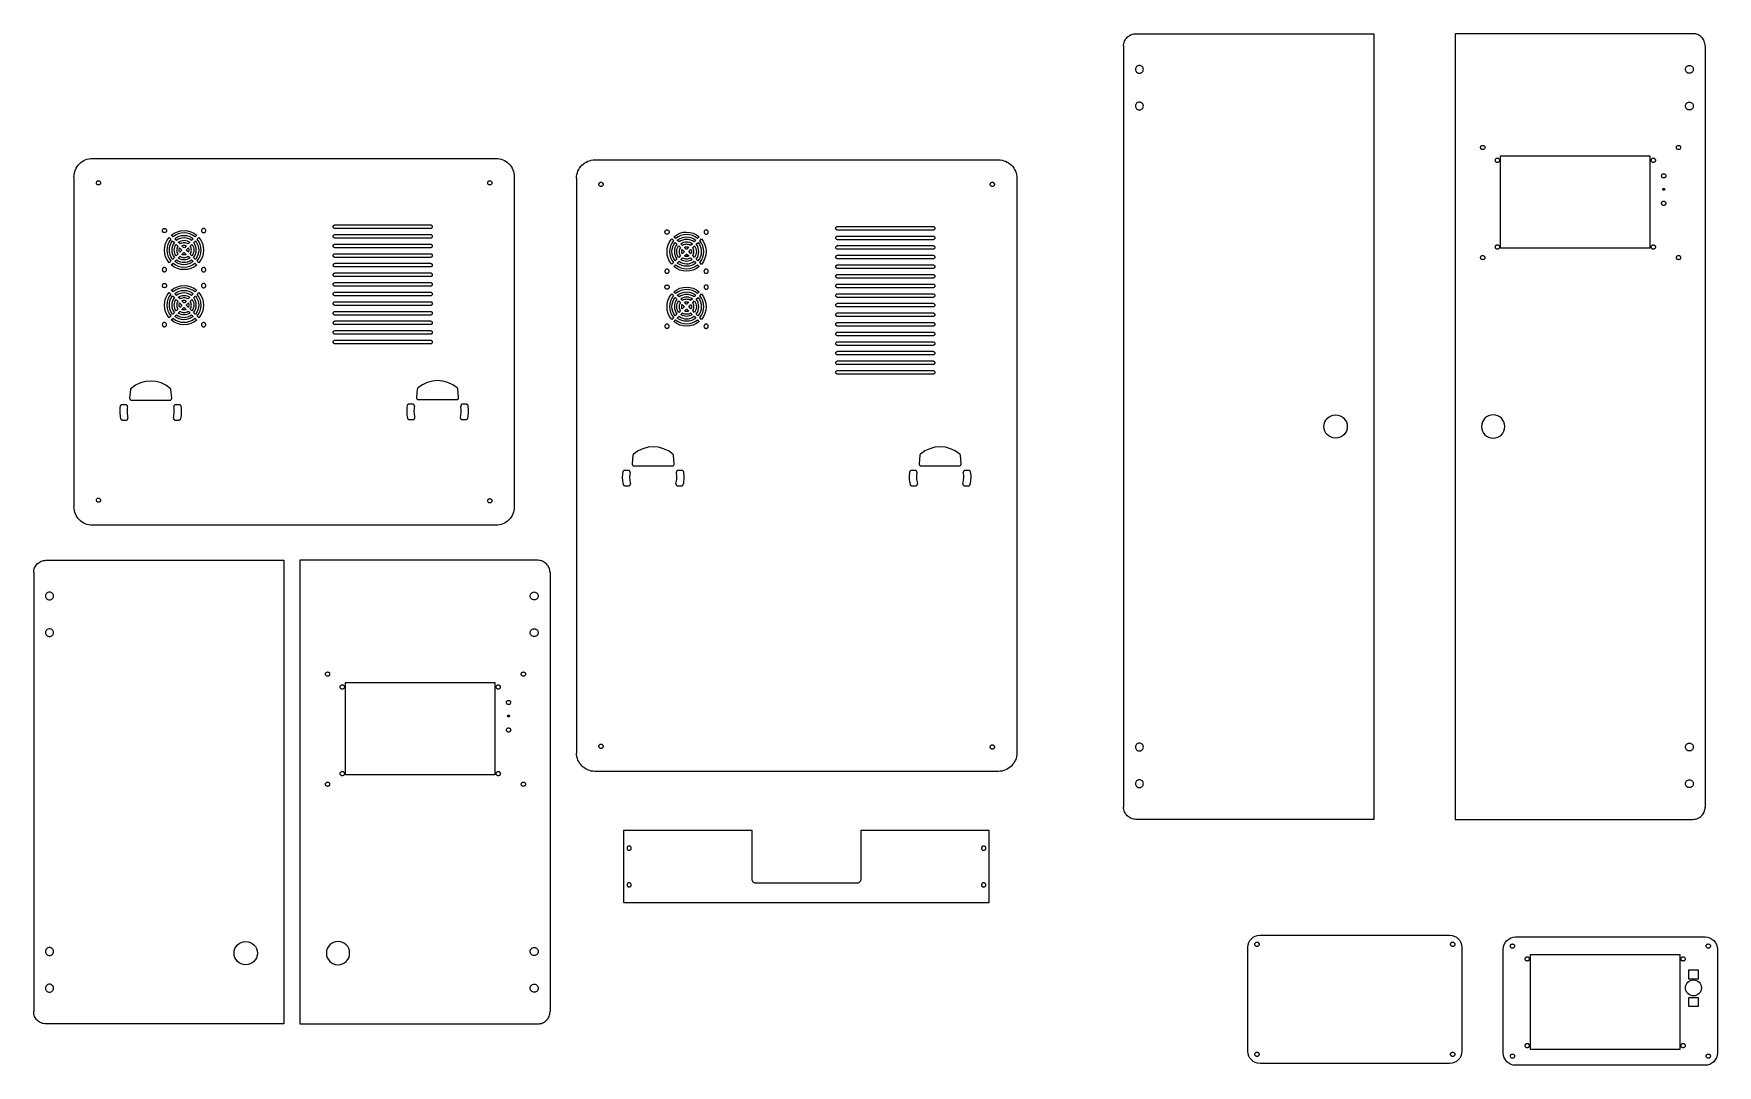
# Model space of a CAD drawing. Extents: x -26.1 to 28.1, y -16 to 17.2.
import ezdxf

# ---------------------------------------------------------------- set-up
doc = ezdxf.new("R2010")
doc.units = 0
doc.layers.add('LAYER_1', color=7, linetype='CONTINUOUS')

msp = doc.modelspace()

# ---------------------------------------------------------------- linework, layer by layer
at = {"layer": 'LAYER_1'}
for points in [[(8.947, 16.792), (8.949, 16.83), (8.955, 16.869), (8.964, 16.906), (8.977, 16.942), (8.993, 16.977), (9.013, 17.01), (9.036, 17.041), (9.062, 17.07), (9.091, 17.096), (9.122, 17.119), (9.155, 17.139), (9.19, 17.155), (9.226, 17.168), (9.263, 17.178), (9.302, 17.183), (9.341, 17.185), (16.998, 17.185), (16.998, -8.108), (9.341, -8.108), (9.302, -8.107), (9.264, -8.101), (9.226, -8.092), (9.19, -8.079), (9.155, -8.062), (9.122, -8.042), (9.091, -8.02), (9.062, -7.993), (9.036, -7.965), (9.013, -7.933), (8.993, -7.9), (8.977, -7.866), (8.964, -7.829), (8.955, -7.792), (8.949, -7.754), (8.947, -7.715)], [(27.67, 16.792), (27.669, 16.83), (27.663, 16.869), (27.653, 16.906), (27.641, 16.942), (27.624, 16.977), (27.604, 17.01), (27.581, 17.041), (27.555, 17.07), (27.527, 17.096), (27.495, 17.119), (27.462, 17.139), (27.428, 17.155), (27.391, 17.168), (27.354, 17.178), (27.316, 17.183), (27.277, 17.185), (19.62, 17.185), (19.62, -8.108), (27.277, -8.108), (27.316, -8.107), (27.354, -8.101), (27.391, -8.092), (27.427, -8.079), (27.462, -8.062), (27.495, -8.042), (27.526, -8.02), (27.555, -7.993), (27.581, -7.965), (27.604, -7.933), (27.624, -7.9), (27.64, -7.866), (27.653, -7.829), (27.663, -7.792), (27.668, -7.754), (27.67, -7.715)], [(8.947, 16.792), (8.947, -7.715)], [(27.67, 16.792), (27.67, -7.715)], [(-26.138, -0.163), (-26.136, -0.124), (-26.131, -0.086), (-26.121, -0.048), (-26.108, -0.012), (-26.092, 0.023), (-26.072, 0.056), (-26.049, 0.087), (-26.023, 0.116), (-25.994, 0.142), (-25.963, 0.165), (-25.93, 0.185), (-25.895, 0.201), (-25.859, 0.214), (-25.822, 0.223), (-25.783, 0.229), (-25.744, 0.231), (-18.087, 0.231), (-18.087, -14.693), (-25.744, -14.693), (-25.783, -14.691), (-25.822, -14.685), (-25.859, -14.676), (-25.895, -14.663), (-25.93, -14.646), (-25.963, -14.627), (-25.994, -14.604), (-26.023, -14.578), (-26.049, -14.549), (-26.072, -14.518), (-26.092, -14.485), (-26.108, -14.45), (-26.121, -14.414), (-26.13, -14.376), (-26.136, -14.338), (-26.138, -14.299)], [(-9.515, -0.163), (-9.517, -0.124), (-9.523, -0.086), (-9.532, -0.048), (-9.545, -0.012), (-9.561, 0.023), (-9.581, 0.056), (-9.604, 0.087), (-9.63, 0.116), (-9.659, 0.142), (-9.69, 0.165), (-9.723, 0.185), (-9.758, 0.201), (-9.794, 0.214), (-9.832, 0.223), (-9.87, 0.229), (-9.909, 0.231), (-17.566, 0.231), (-17.566, -14.693), (-9.909, -14.693), (-9.87, -14.691), (-9.832, -14.685), (-9.794, -14.676), (-9.758, -14.663), (-9.724, -14.646), (-9.691, -14.627), (-9.659, -14.604), (-9.631, -14.578), (-9.604, -14.549), (-9.581, -14.518), (-9.562, -14.485), (-9.545, -14.45), (-9.532, -14.414), (-9.523, -14.376), (-9.517, -14.338), (-9.515, -14.299)], [(-26.138, -0.163), (-26.138, -14.299)], [(-9.515, -0.163), (-9.515, -14.299)]]:
    msp.add_lwpolyline(points, dxfattribs=at)
for points in [[(9.457, 16.165), (9.431, 16.162), (9.407, 16.155), (9.385, 16.143), (9.366, 16.127), (9.351, 16.108), (9.339, 16.087), (9.332, 16.063), (9.329, 16.037), (9.332, 16.011), (9.339, 15.987), (9.351, 15.965), (9.366, 15.946), (9.385, 15.931), (9.407, 15.919), (9.431, 15.911), (9.457, 15.909), (9.483, 15.911), (9.507, 15.919), (9.529, 15.931), (9.547, 15.946), (9.563, 15.965), (9.575, 15.987), (9.582, 16.011), (9.585, 16.037), (9.582, 16.063), (9.575, 16.087), (9.563, 16.108), (9.547, 16.127), (9.529, 16.143), (9.507, 16.155), (9.483, 16.162), (9.457, 16.165)], [(27.16, 16.165), (27.186, 16.162), (27.21, 16.155), (27.232, 16.143), (27.251, 16.127), (27.267, 16.108), (27.278, 16.087), (27.286, 16.063), (27.288, 16.037), (27.286, 16.011), (27.278, 15.987), (27.267, 15.965), (27.251, 15.946), (27.232, 15.931), (27.21, 15.919), (27.186, 15.911), (27.16, 15.909), (27.135, 15.911), (27.111, 15.919), (27.089, 15.931), (27.07, 15.946), (27.054, 15.965), (27.043, 15.987), (27.035, 16.011), (27.033, 16.037), (27.035, 16.063), (27.043, 16.087), (27.054, 16.108), (27.07, 16.127), (27.089, 16.143), (27.111, 16.155), (27.135, 16.162), (27.16, 16.165)], [(9.457, 14.984), (9.431, 14.981), (9.407, 14.974), (9.385, 14.962), (9.366, 14.946), (9.351, 14.927), (9.339, 14.905), (9.332, 14.881), (9.329, 14.856), (9.332, 14.83), (9.339, 14.806), (9.351, 14.784), (9.366, 14.765), (9.385, 14.75), (9.407, 14.738), (9.431, 14.73), (9.457, 14.728), (9.483, 14.73), (9.507, 14.738), (9.529, 14.75), (9.547, 14.765), (9.563, 14.784), (9.575, 14.806), (9.582, 14.83), (9.585, 14.856), (9.582, 14.881), (9.575, 14.905), (9.563, 14.927), (9.547, 14.946), (9.529, 14.962), (9.507, 14.974), (9.483, 14.981), (9.457, 14.984)], [(27.16, 14.984), (27.186, 14.981), (27.21, 14.974), (27.232, 14.962), (27.251, 14.946), (27.267, 14.927), (27.278, 14.905), (27.286, 14.881), (27.288, 14.856), (27.286, 14.83), (27.278, 14.806), (27.267, 14.784), (27.251, 14.765), (27.232, 14.75), (27.21, 14.738), (27.186, 14.73), (27.16, 14.728), (27.135, 14.73), (27.111, 14.738), (27.089, 14.75), (27.07, 14.765), (27.054, 14.784), (27.043, 14.806), (27.035, 14.83), (27.033, 14.856), (27.035, 14.881), (27.043, 14.905), (27.054, 14.927), (27.07, 14.946), (27.089, 14.962), (27.111, 14.974), (27.135, 14.981), (27.16, 14.984)], [(20.509, 13.59), (20.522, 13.588), (20.535, 13.584), (20.547, 13.578), (20.557, 13.57), (20.566, 13.559), (20.572, 13.548), (20.576, 13.535), (20.577, 13.521), (20.576, 13.507), (20.572, 13.494), (20.566, 13.482), (20.557, 13.472), (20.547, 13.464), (20.535, 13.457), (20.522, 13.453), (20.509, 13.452), (20.495, 13.453), (20.482, 13.457), (20.47, 13.464), (20.46, 13.472), (20.451, 13.482), (20.445, 13.494), (20.441, 13.507), (20.44, 13.521), (20.441, 13.535), (20.445, 13.548), (20.451, 13.559), (20.46, 13.57), (20.47, 13.578), (20.482, 13.584), (20.495, 13.588), (20.509, 13.59)], [(26.811, 13.59), (26.825, 13.588), (26.838, 13.584), (26.85, 13.578), (26.86, 13.57), (26.868, 13.559), (26.875, 13.548), (26.879, 13.535), (26.88, 13.521), (26.879, 13.507), (26.875, 13.494), (26.868, 13.482), (26.86, 13.472), (26.85, 13.464), (26.838, 13.457), (26.825, 13.453), (26.811, 13.452), (26.797, 13.453), (26.784, 13.457), (26.773, 13.464), (26.762, 13.472), (26.754, 13.482), (26.748, 13.494), (26.744, 13.507), (26.742, 13.521), (26.744, 13.535), (26.748, 13.548), (26.754, 13.559), (26.762, 13.57), (26.773, 13.578), (26.784, 13.584), (26.797, 13.588), (26.811, 13.59)], [(20.982, 13.177), (20.996, 13.176), (21.009, 13.172), (21.021, 13.165), (21.031, 13.157), (21.039, 13.147), (21.046, 13.135), (21.05, 13.122), (21.051, 13.108), (21.05, 13.094), (21.046, 13.081), (21.039, 13.07), (21.031, 13.06), (21.021, 13.051), (21.009, 13.045), (20.996, 13.041), (20.982, 13.039), (20.968, 13.041), (20.955, 13.045), (20.944, 13.051), (20.933, 13.06), (20.925, 13.07), (20.919, 13.081), (20.915, 13.094), (20.913, 13.108), (20.915, 13.122), (20.919, 13.135), (20.925, 13.147), (20.933, 13.157), (20.944, 13.165), (20.955, 13.172), (20.968, 13.176), (20.982, 13.177)], [(21.084, 13.25), (25.891, 13.25), (25.891, 10.278), (21.084, 10.278), (21.084, 13.25)], [(26.002, 13.177), (26.016, 13.176), (26.029, 13.172), (26.04, 13.165), (26.05, 13.157), (26.059, 13.147), (26.065, 13.135), (26.069, 13.122), (26.071, 13.108), (26.069, 13.094), (26.065, 13.081), (26.059, 13.07), (26.05, 13.06), (26.04, 13.051), (26.029, 13.045), (26.016, 13.041), (26.002, 13.039), (25.988, 13.041), (25.975, 13.045), (25.963, 13.051), (25.953, 13.06), (25.945, 13.07), (25.938, 13.081), (25.934, 13.094), (25.933, 13.108), (25.934, 13.122), (25.938, 13.135), (25.945, 13.147), (25.953, 13.157), (25.963, 13.165), (25.975, 13.172), (25.988, 13.176), (26.002, 13.177)], [(26.334, 12.677), (26.348, 12.676), (26.361, 12.672), (26.373, 12.665), (26.383, 12.657), (26.391, 12.647), (26.398, 12.635), (26.402, 12.622), (26.403, 12.608), (26.402, 12.594), (26.398, 12.581), (26.391, 12.57), (26.383, 12.56), (26.373, 12.551), (26.361, 12.545), (26.348, 12.541), (26.334, 12.539), (26.32, 12.541), (26.307, 12.545), (26.296, 12.551), (26.285, 12.56), (26.277, 12.57), (26.271, 12.581), (26.267, 12.594), (26.265, 12.608), (26.267, 12.622), (26.271, 12.635), (26.277, 12.647), (26.285, 12.657), (26.296, 12.665), (26.307, 12.672), (26.32, 12.676), (26.334, 12.677)], [(26.334, 12.205), (26.34, 12.204), (26.346, 12.202), (26.351, 12.2), (26.355, 12.196), (26.359, 12.192), (26.361, 12.187), (26.363, 12.181), (26.364, 12.175), (26.363, 12.169), (26.361, 12.164), (26.359, 12.159), (26.355, 12.154), (26.351, 12.151), (26.346, 12.148), (26.34, 12.146), (26.334, 12.146), (26.328, 12.146), (26.323, 12.148), (26.318, 12.151), (26.313, 12.154), (26.31, 12.159), (26.307, 12.164), (26.305, 12.169), (26.305, 12.175), (26.305, 12.181), (26.307, 12.187), (26.31, 12.192), (26.313, 12.196), (26.318, 12.2), (26.323, 12.202), (26.328, 12.204), (26.334, 12.205)], [(26.334, 11.791), (26.348, 11.79), (26.361, 11.786), (26.373, 11.78), (26.383, 11.771), (26.391, 11.761), (26.398, 11.749), (26.402, 11.736), (26.403, 11.722), (26.402, 11.709), (26.398, 11.696), (26.391, 11.684), (26.383, 11.674), (26.373, 11.665), (26.361, 11.659), (26.348, 11.655), (26.334, 11.653), (26.32, 11.655), (26.307, 11.659), (26.296, 11.665), (26.285, 11.674), (26.277, 11.684), (26.271, 11.696), (26.267, 11.709), (26.265, 11.722), (26.267, 11.736), (26.271, 11.749), (26.277, 11.761), (26.285, 11.771), (26.296, 11.78), (26.307, 11.786), (26.32, 11.79), (26.334, 11.791)], [(20.982, 10.386), (20.996, 10.385), (21.009, 10.381), (21.021, 10.375), (21.031, 10.366), (21.039, 10.356), (21.046, 10.344), (21.05, 10.331), (21.051, 10.317), (21.05, 10.304), (21.046, 10.291), (21.039, 10.279), (21.031, 10.269), (21.021, 10.26), (21.009, 10.254), (20.996, 10.25), (20.982, 10.249), (20.968, 10.25), (20.955, 10.254), (20.944, 10.26), (20.933, 10.269), (20.925, 10.279), (20.919, 10.291), (20.915, 10.304), (20.913, 10.317), (20.915, 10.331), (20.919, 10.344), (20.925, 10.356), (20.933, 10.366), (20.944, 10.375), (20.955, 10.381), (20.968, 10.385), (20.982, 10.386)], [(26.002, 10.386), (26.016, 10.385), (26.029, 10.381), (26.04, 10.375), (26.05, 10.366), (26.059, 10.356), (26.065, 10.344), (26.069, 10.331), (26.071, 10.317), (26.069, 10.304), (26.065, 10.291), (26.059, 10.279), (26.05, 10.269), (26.04, 10.26), (26.029, 10.254), (26.016, 10.25), (26.002, 10.249), (25.988, 10.25), (25.975, 10.254), (25.963, 10.26), (25.953, 10.269), (25.945, 10.279), (25.938, 10.291), (25.934, 10.304), (25.933, 10.317), (25.934, 10.331), (25.938, 10.344), (25.945, 10.356), (25.953, 10.366), (25.963, 10.375), (25.975, 10.381), (25.988, 10.385), (26.002, 10.386)], [(20.509, 10.046), (20.522, 10.045), (20.535, 10.041), (20.547, 10.035), (20.557, 10.026), (20.566, 10.016), (20.572, 10.004), (20.576, 9.991), (20.577, 9.978), (20.576, 9.964), (20.572, 9.951), (20.566, 9.939), (20.557, 9.929), (20.547, 9.92), (20.535, 9.914), (20.522, 9.91), (20.509, 9.909), (20.495, 9.91), (20.482, 9.914), (20.47, 9.92), (20.46, 9.929), (20.451, 9.939), (20.445, 9.951), (20.441, 9.964), (20.44, 9.978), (20.441, 9.991), (20.445, 10.004), (20.451, 10.016), (20.46, 10.026), (20.47, 10.035), (20.482, 10.041), (20.495, 10.045), (20.509, 10.046)], [(26.811, 10.046), (26.825, 10.045), (26.838, 10.041), (26.85, 10.035), (26.86, 10.026), (26.868, 10.016), (26.875, 10.004), (26.879, 9.991), (26.88, 9.978), (26.879, 9.964), (26.875, 9.951), (26.868, 9.939), (26.86, 9.929), (26.85, 9.92), (26.838, 9.914), (26.825, 9.91), (26.811, 9.909), (26.797, 9.91), (26.784, 9.914), (26.773, 9.92), (26.762, 9.929), (26.754, 9.939), (26.748, 9.951), (26.744, 9.964), (26.742, 9.978), (26.744, 9.991), (26.748, 10.004), (26.754, 10.016), (26.762, 10.026), (26.773, 10.035), (26.784, 10.041), (26.797, 10.045), (26.811, 10.046)], [(15.773, 4.913), (15.848, 4.906), (15.919, 4.884), (15.983, 4.849), (16.038, 4.804), (16.084, 4.748), (16.118, 4.684), (16.14, 4.614), (16.148, 4.538), (16.14, 4.463), (16.118, 4.392), (16.084, 4.329), (16.038, 4.273), (15.983, 4.227), (15.919, 4.193), (15.848, 4.171), (15.773, 4.163), (15.697, 4.171), (15.627, 4.193), (15.563, 4.227), (15.508, 4.273), (15.462, 4.329), (15.427, 4.392), (15.405, 4.463), (15.398, 4.538), (15.405, 4.614), (15.427, 4.684), (15.462, 4.748), (15.508, 4.804), (15.563, 4.849), (15.627, 4.884), (15.697, 4.906), (15.773, 4.913)], [(20.845, 4.913), (20.769, 4.906), (20.699, 4.884), (20.635, 4.849), (20.579, 4.804), (20.534, 4.748), (20.499, 4.684), (20.477, 4.614), (20.47, 4.538), (20.477, 4.463), (20.499, 4.392), (20.534, 4.329), (20.579, 4.273), (20.635, 4.227), (20.699, 4.193), (20.769, 4.171), (20.845, 4.163), (20.92, 4.171), (20.991, 4.193), (21.054, 4.227), (21.11, 4.273), (21.156, 4.329), (21.19, 4.392), (21.212, 4.463), (21.22, 4.538), (21.212, 4.614), (21.19, 4.684), (21.156, 4.748), (21.11, 4.804), (21.054, 4.849), (20.991, 4.884), (20.92, 4.906), (20.845, 4.913)], [(-25.628, -0.789), (-25.654, -0.792), (-25.678, -0.8), (-25.7, -0.811), (-25.719, -0.827), (-25.734, -0.846), (-25.746, -0.868), (-25.754, -0.892), (-25.756, -0.917), (-25.754, -0.943), (-25.746, -0.967), (-25.734, -0.989), (-25.719, -1.008), (-25.7, -1.024), (-25.678, -1.035), (-25.654, -1.043), (-25.628, -1.045), (-25.602, -1.043), (-25.578, -1.035), (-25.557, -1.024), (-25.538, -1.008), (-25.522, -0.989), (-25.51, -0.967), (-25.503, -0.943), (-25.5, -0.917), (-25.503, -0.892), (-25.51, -0.868), (-25.522, -0.846), (-25.538, -0.827), (-25.557, -0.811), (-25.578, -0.8), (-25.602, -0.792), (-25.628, -0.789)], [(-10.025, -0.789), (-9.999, -0.792), (-9.975, -0.8), (-9.954, -0.811), (-9.935, -0.827), (-9.919, -0.846), (-9.907, -0.868), (-9.9, -0.892), (-9.897, -0.917), (-9.9, -0.943), (-9.907, -0.967), (-9.919, -0.989), (-9.935, -1.008), (-9.954, -1.024), (-9.975, -1.035), (-9.999, -1.043), (-10.025, -1.045), (-10.051, -1.043), (-10.075, -1.035), (-10.097, -1.024), (-10.116, -1.008), (-10.131, -0.989), (-10.143, -0.967), (-10.151, -0.943), (-10.153, -0.917), (-10.151, -0.892), (-10.143, -0.868), (-10.131, -0.846), (-10.116, -0.827), (-10.097, -0.811), (-10.075, -0.8), (-10.051, -0.792), (-10.025, -0.789)], [(-25.628, -1.971), (-25.654, -1.973), (-25.678, -1.981), (-25.7, -1.992), (-25.719, -2.008), (-25.734, -2.027), (-25.746, -2.049), (-25.754, -2.073), (-25.756, -2.099), (-25.754, -2.124), (-25.746, -2.148), (-25.734, -2.17), (-25.719, -2.189), (-25.7, -2.205), (-25.678, -2.216), (-25.654, -2.224), (-25.628, -2.226), (-25.602, -2.224), (-25.578, -2.216), (-25.557, -2.205), (-25.538, -2.189), (-25.522, -2.17), (-25.51, -2.148), (-25.503, -2.124), (-25.5, -2.099), (-25.503, -2.073), (-25.51, -2.049), (-25.522, -2.027), (-25.538, -2.008), (-25.557, -1.992), (-25.578, -1.981), (-25.602, -1.973), (-25.628, -1.971)], [(-10.025, -1.971), (-9.999, -1.973), (-9.975, -1.981), (-9.954, -1.992), (-9.935, -2.008), (-9.919, -2.027), (-9.907, -2.049), (-9.9, -2.073), (-9.897, -2.099), (-9.9, -2.124), (-9.907, -2.148), (-9.919, -2.17), (-9.935, -2.189), (-9.954, -2.205), (-9.975, -2.216), (-9.999, -2.224), (-10.025, -2.226), (-10.051, -2.224), (-10.075, -2.216), (-10.097, -2.205), (-10.116, -2.189), (-10.131, -2.17), (-10.143, -2.148), (-10.151, -2.124), (-10.153, -2.099), (-10.151, -2.073), (-10.143, -2.049), (-10.131, -2.027), (-10.116, -2.008), (-10.097, -1.992), (-10.075, -1.981), (-10.051, -1.973), (-10.025, -1.971)], [(-16.677, -3.364), (-16.663, -3.366), (-16.65, -3.37), (-16.639, -3.376), (-16.628, -3.385), (-16.62, -3.395), (-16.614, -3.406), (-16.61, -3.419), (-16.608, -3.433), (-16.61, -3.447), (-16.614, -3.46), (-16.62, -3.472), (-16.628, -3.482), (-16.639, -3.49), (-16.65, -3.497), (-16.663, -3.501), (-16.677, -3.502), (-16.691, -3.501), (-16.704, -3.497), (-16.716, -3.49), (-16.726, -3.482), (-16.734, -3.472), (-16.741, -3.46), (-16.745, -3.447), (-16.746, -3.433), (-16.745, -3.419), (-16.741, -3.406), (-16.734, -3.395), (-16.726, -3.385), (-16.716, -3.376), (-16.704, -3.37), (-16.691, -3.366), (-16.677, -3.364)], [(-16.204, -3.777), (-16.19, -3.778), (-16.177, -3.783), (-16.165, -3.789), (-16.155, -3.797), (-16.146, -3.807), (-16.14, -3.819), (-16.136, -3.832), (-16.135, -3.846), (-16.136, -3.86), (-16.14, -3.873), (-16.146, -3.885), (-16.155, -3.895), (-16.165, -3.903), (-16.177, -3.909), (-16.19, -3.913), (-16.204, -3.915), (-16.217, -3.913), (-16.23, -3.909), (-16.242, -3.903), (-16.252, -3.895), (-16.261, -3.885), (-16.267, -3.873), (-16.271, -3.86), (-16.272, -3.846), (-16.271, -3.832), (-16.267, -3.819), (-16.261, -3.807), (-16.252, -3.797), (-16.242, -3.789), (-16.23, -3.783), (-16.217, -3.778), (-16.204, -3.777)], [(-16.101, -3.704), (-11.294, -3.704), (-11.294, -6.677), (-16.101, -6.677), (-16.101, -3.704)], [(-11.184, -3.777), (-11.17, -3.778), (-11.157, -3.783), (-11.145, -3.789), (-11.135, -3.797), (-11.127, -3.807), (-11.12, -3.819), (-11.116, -3.832), (-11.115, -3.846), (-11.116, -3.86), (-11.12, -3.873), (-11.127, -3.885), (-11.135, -3.895), (-11.145, -3.903), (-11.157, -3.909), (-11.17, -3.913), (-11.184, -3.915), (-11.198, -3.913), (-11.211, -3.909), (-11.222, -3.903), (-11.233, -3.895), (-11.241, -3.885), (-11.247, -3.873), (-11.251, -3.86), (-11.253, -3.846), (-11.251, -3.832), (-11.247, -3.819), (-11.241, -3.807), (-11.233, -3.797), (-11.222, -3.789), (-11.211, -3.783), (-11.198, -3.778), (-11.184, -3.777)], [(-10.374, -3.364), (-10.361, -3.366), (-10.348, -3.37), (-10.336, -3.376), (-10.326, -3.385), (-10.317, -3.395), (-10.311, -3.406), (-10.307, -3.419), (-10.306, -3.433), (-10.307, -3.447), (-10.311, -3.46), (-10.317, -3.472), (-10.326, -3.482), (-10.336, -3.49), (-10.348, -3.497), (-10.361, -3.501), (-10.374, -3.502), (-10.388, -3.501), (-10.401, -3.497), (-10.413, -3.49), (-10.423, -3.482), (-10.432, -3.472), (-10.438, -3.46), (-10.442, -3.447), (-10.443, -3.433), (-10.442, -3.419), (-10.438, -3.406), (-10.432, -3.395), (-10.423, -3.385), (-10.413, -3.376), (-10.401, -3.37), (-10.388, -3.366), (-10.374, -3.364)], [(-10.851, -4.277), (-10.838, -4.278), (-10.825, -4.283), (-10.813, -4.289), (-10.803, -4.297), (-10.794, -4.307), (-10.788, -4.319), (-10.784, -4.332), (-10.783, -4.346), (-10.784, -4.36), (-10.788, -4.373), (-10.794, -4.385), (-10.803, -4.395), (-10.813, -4.403), (-10.825, -4.409), (-10.838, -4.413), (-10.851, -4.415), (-10.865, -4.413), (-10.878, -4.409), (-10.89, -4.403), (-10.9, -4.395), (-10.909, -4.385), (-10.915, -4.373), (-10.919, -4.36), (-10.92, -4.346), (-10.919, -4.332), (-10.915, -4.319), (-10.909, -4.307), (-10.9, -4.297), (-10.89, -4.289), (-10.878, -4.283), (-10.865, -4.278), (-10.851, -4.277)], [(-10.851, -4.75), (-10.845, -4.75), (-10.84, -4.752), (-10.835, -4.755), (-10.831, -4.758), (-10.827, -4.763), (-10.824, -4.768), (-10.822, -4.773), (-10.822, -4.779), (-10.822, -4.785), (-10.824, -4.791), (-10.827, -4.796), (-10.831, -4.8), (-10.835, -4.804), (-10.84, -4.806), (-10.845, -4.808), (-10.851, -4.809), (-10.857, -4.808), (-10.863, -4.806), (-10.868, -4.804), (-10.872, -4.8), (-10.876, -4.796), (-10.879, -4.791), (-10.88, -4.785), (-10.881, -4.779), (-10.88, -4.773), (-10.879, -4.768), (-10.876, -4.763), (-10.872, -4.758), (-10.868, -4.755), (-10.863, -4.752), (-10.857, -4.75), (-10.851, -4.75)], [(-10.851, -5.163), (-10.838, -5.164), (-10.825, -5.168), (-10.813, -5.175), (-10.803, -5.183), (-10.794, -5.193), (-10.788, -5.205), (-10.784, -5.218), (-10.783, -5.232), (-10.784, -5.246), (-10.788, -5.259), (-10.794, -5.27), (-10.803, -5.281), (-10.813, -5.289), (-10.825, -5.295), (-10.838, -5.299), (-10.851, -5.301), (-10.865, -5.299), (-10.878, -5.295), (-10.89, -5.289), (-10.9, -5.281), (-10.909, -5.27), (-10.915, -5.259), (-10.919, -5.246), (-10.92, -5.232), (-10.919, -5.218), (-10.915, -5.205), (-10.909, -5.193), (-10.9, -5.183), (-10.89, -5.175), (-10.878, -5.168), (-10.865, -5.164), (-10.851, -5.163)], [(9.457, -5.651), (9.431, -5.654), (9.407, -5.661), (9.385, -5.673), (9.366, -5.688), (9.351, -5.707), (9.339, -5.729), (9.332, -5.753), (9.329, -5.779), (9.332, -5.805), (9.339, -5.829), (9.351, -5.85), (9.366, -5.869), (9.385, -5.885), (9.407, -5.897), (9.431, -5.904), (9.457, -5.907), (9.483, -5.904), (9.507, -5.897), (9.529, -5.885), (9.547, -5.869), (9.563, -5.85), (9.575, -5.829), (9.582, -5.805), (9.585, -5.779), (9.582, -5.753), (9.575, -5.729), (9.563, -5.707), (9.547, -5.688), (9.529, -5.673), (9.507, -5.661), (9.483, -5.654), (9.457, -5.651)], [(27.16, -5.651), (27.186, -5.654), (27.21, -5.661), (27.232, -5.673), (27.251, -5.688), (27.267, -5.707), (27.278, -5.729), (27.286, -5.753), (27.288, -5.779), (27.286, -5.805), (27.278, -5.829), (27.267, -5.85), (27.251, -5.869), (27.232, -5.885), (27.21, -5.897), (27.186, -5.904), (27.16, -5.907), (27.135, -5.904), (27.111, -5.897), (27.089, -5.885), (27.07, -5.869), (27.054, -5.85), (27.043, -5.829), (27.035, -5.805), (27.033, -5.779), (27.035, -5.753), (27.043, -5.729), (27.054, -5.707), (27.07, -5.688), (27.089, -5.673), (27.111, -5.661), (27.135, -5.654), (27.16, -5.651)], [(-16.677, -6.908), (-16.663, -6.909), (-16.65, -6.913), (-16.639, -6.919), (-16.628, -6.928), (-16.62, -6.938), (-16.614, -6.95), (-16.61, -6.963), (-16.608, -6.977), (-16.61, -6.991), (-16.614, -7.003), (-16.62, -7.015), (-16.628, -7.025), (-16.639, -7.034), (-16.65, -7.04), (-16.663, -7.044), (-16.677, -7.046), (-16.691, -7.044), (-16.704, -7.04), (-16.716, -7.034), (-16.726, -7.025), (-16.734, -7.015), (-16.741, -7.003), (-16.745, -6.991), (-16.746, -6.977), (-16.745, -6.963), (-16.741, -6.95), (-16.734, -6.938), (-16.726, -6.928), (-16.716, -6.919), (-16.704, -6.913), (-16.691, -6.909), (-16.677, -6.908)], [(-16.204, -6.568), (-16.19, -6.569), (-16.177, -6.573), (-16.165, -6.58), (-16.155, -6.588), (-16.146, -6.598), (-16.14, -6.61), (-16.136, -6.623), (-16.135, -6.637), (-16.136, -6.651), (-16.14, -6.664), (-16.146, -6.675), (-16.155, -6.686), (-16.165, -6.694), (-16.177, -6.7), (-16.19, -6.704), (-16.204, -6.706), (-16.217, -6.704), (-16.23, -6.7), (-16.242, -6.694), (-16.252, -6.686), (-16.261, -6.675), (-16.267, -6.664), (-16.271, -6.651), (-16.272, -6.637), (-16.271, -6.623), (-16.267, -6.61), (-16.261, -6.598), (-16.252, -6.588), (-16.242, -6.58), (-16.23, -6.573), (-16.217, -6.569), (-16.204, -6.568)], [(-11.184, -6.568), (-11.17, -6.569), (-11.157, -6.573), (-11.145, -6.58), (-11.135, -6.588), (-11.127, -6.598), (-11.12, -6.61), (-11.116, -6.623), (-11.115, -6.637), (-11.116, -6.651), (-11.12, -6.664), (-11.127, -6.675), (-11.135, -6.686), (-11.145, -6.694), (-11.157, -6.7), (-11.17, -6.704), (-11.184, -6.706), (-11.198, -6.704), (-11.211, -6.7), (-11.222, -6.694), (-11.233, -6.686), (-11.241, -6.675), (-11.247, -6.664), (-11.251, -6.651), (-11.253, -6.637), (-11.251, -6.623), (-11.247, -6.61), (-11.241, -6.598), (-11.233, -6.588), (-11.222, -6.58), (-11.211, -6.573), (-11.198, -6.569), (-11.184, -6.568)], [(-10.374, -6.908), (-10.361, -6.909), (-10.348, -6.913), (-10.336, -6.919), (-10.326, -6.928), (-10.317, -6.938), (-10.311, -6.95), (-10.307, -6.963), (-10.306, -6.977), (-10.307, -6.991), (-10.311, -7.003), (-10.317, -7.015), (-10.326, -7.025), (-10.336, -7.034), (-10.348, -7.04), (-10.361, -7.044), (-10.374, -7.046), (-10.388, -7.044), (-10.401, -7.04), (-10.413, -7.034), (-10.423, -7.025), (-10.432, -7.015), (-10.438, -7.003), (-10.442, -6.991), (-10.443, -6.977), (-10.442, -6.963), (-10.438, -6.95), (-10.432, -6.938), (-10.423, -6.928), (-10.413, -6.919), (-10.401, -6.913), (-10.388, -6.909), (-10.374, -6.908)], [(9.457, -6.832), (9.431, -6.835), (9.407, -6.842), (9.385, -6.854), (9.366, -6.87), (9.351, -6.888), (9.339, -6.91), (9.332, -6.934), (9.329, -6.96), (9.332, -6.986), (9.339, -7.01), (9.351, -7.032), (9.366, -7.05), (9.385, -7.066), (9.407, -7.078), (9.431, -7.085), (9.457, -7.088), (9.483, -7.085), (9.507, -7.078), (9.529, -7.066), (9.547, -7.05), (9.563, -7.032), (9.575, -7.01), (9.582, -6.986), (9.585, -6.96), (9.582, -6.934), (9.575, -6.91), (9.563, -6.888), (9.547, -6.87), (9.529, -6.854), (9.507, -6.842), (9.483, -6.835), (9.457, -6.832)], [(27.16, -6.832), (27.186, -6.835), (27.21, -6.842), (27.232, -6.854), (27.251, -6.87), (27.267, -6.888), (27.278, -6.91), (27.286, -6.934), (27.288, -6.96), (27.286, -6.986), (27.278, -7.01), (27.267, -7.032), (27.251, -7.05), (27.232, -7.066), (27.21, -7.078), (27.186, -7.085), (27.16, -7.088), (27.135, -7.085), (27.111, -7.078), (27.089, -7.066), (27.07, -7.05), (27.054, -7.032), (27.043, -7.01), (27.035, -6.986), (27.033, -6.96), (27.035, -6.934), (27.043, -6.91), (27.054, -6.888), (27.07, -6.87), (27.089, -6.854), (27.111, -6.842), (27.135, -6.835), (27.16, -6.832)], [(21.565, -11.893), (27.667, -11.893), (27.746, -11.901), (27.82, -11.924), (27.887, -11.961), (27.945, -12.009), (27.993, -12.067), (28.03, -12.134), (28.053, -12.208), (28.061, -12.287), (28.061, -15.633), (28.053, -15.712), (28.03, -15.786), (27.993, -15.853), (27.945, -15.911), (27.887, -15.959), (27.82, -15.996), (27.746, -16.019), (27.667, -16.027), (21.565, -16.027), (21.486, -16.019), (21.412, -15.996), (21.345, -15.959), (21.287, -15.911), (21.238, -15.853), (21.202, -15.786), (21.179, -15.712), (21.171, -15.633), (21.171, -12.287), (21.179, -12.208), (21.202, -12.134), (21.238, -12.067), (21.287, -12.009), (21.345, -11.961), (21.412, -11.924), (21.486, -11.901), (21.565, -11.893)], [(-25.628, -12.235), (-25.654, -12.238), (-25.678, -12.245), (-25.7, -12.257), (-25.719, -12.273), (-25.734, -12.292), (-25.746, -12.313), (-25.754, -12.337), (-25.756, -12.363), (-25.754, -12.389), (-25.746, -12.413), (-25.734, -12.435), (-25.719, -12.454), (-25.7, -12.469), (-25.678, -12.481), (-25.654, -12.488), (-25.628, -12.491), (-25.602, -12.488), (-25.578, -12.481), (-25.557, -12.469), (-25.538, -12.454), (-25.522, -12.435), (-25.51, -12.413), (-25.503, -12.389), (-25.5, -12.363), (-25.503, -12.337), (-25.51, -12.313), (-25.522, -12.292), (-25.538, -12.273), (-25.557, -12.257), (-25.578, -12.245), (-25.602, -12.238), (-25.628, -12.235)], [(-19.312, -12.041), (-19.237, -12.048), (-19.166, -12.07), (-19.103, -12.105), (-19.047, -12.151), (-19.001, -12.206), (-18.967, -12.27), (-18.945, -12.34), (-18.937, -12.416), (-18.945, -12.491), (-18.967, -12.562), (-19.001, -12.625), (-19.047, -12.681), (-19.103, -12.727), (-19.166, -12.761), (-19.237, -12.783), (-19.312, -12.791), (-19.388, -12.783), (-19.458, -12.761), (-19.522, -12.727), (-19.577, -12.681), (-19.623, -12.625), (-19.658, -12.562), (-19.68, -12.491), (-19.687, -12.416), (-19.68, -12.34), (-19.658, -12.27), (-19.623, -12.206), (-19.577, -12.151), (-19.522, -12.105), (-19.458, -12.07), (-19.388, -12.048), (-19.312, -12.041)], [(-16.341, -12.041), (-16.417, -12.048), (-16.487, -12.07), (-16.551, -12.105), (-16.606, -12.151), (-16.652, -12.206), (-16.687, -12.27), (-16.708, -12.34), (-16.716, -12.416), (-16.708, -12.491), (-16.687, -12.562), (-16.652, -12.625), (-16.606, -12.681), (-16.551, -12.727), (-16.487, -12.761), (-16.417, -12.783), (-16.341, -12.791), (-16.265, -12.783), (-16.195, -12.761), (-16.131, -12.727), (-16.076, -12.681), (-16.03, -12.625), (-15.996, -12.562), (-15.974, -12.491), (-15.966, -12.416), (-15.974, -12.34), (-15.996, -12.27), (-16.03, -12.206), (-16.076, -12.151), (-16.131, -12.105), (-16.195, -12.07), (-16.265, -12.048), (-16.341, -12.041)], [(-10.025, -12.235), (-9.999, -12.238), (-9.975, -12.245), (-9.954, -12.257), (-9.935, -12.273), (-9.919, -12.292), (-9.907, -12.313), (-9.9, -12.337), (-9.897, -12.363), (-9.9, -12.389), (-9.907, -12.413), (-9.919, -12.435), (-9.935, -12.454), (-9.954, -12.469), (-9.975, -12.481), (-9.999, -12.488), (-10.025, -12.491), (-10.051, -12.488), (-10.075, -12.481), (-10.097, -12.469), (-10.116, -12.454), (-10.131, -12.435), (-10.143, -12.413), (-10.151, -12.389), (-10.153, -12.363), (-10.151, -12.337), (-10.143, -12.313), (-10.131, -12.292), (-10.116, -12.273), (-10.097, -12.257), (-10.075, -12.245), (-10.051, -12.238), (-10.025, -12.235)], [(21.466, -12.119), (21.48, -12.121), (21.493, -12.125), (21.505, -12.131), (21.515, -12.14), (21.523, -12.15), (21.53, -12.162), (21.534, -12.174), (21.535, -12.188), (21.534, -12.202), (21.53, -12.215), (21.523, -12.227), (21.515, -12.237), (21.505, -12.245), (21.493, -12.252), (21.48, -12.256), (21.466, -12.257), (21.452, -12.256), (21.439, -12.252), (21.428, -12.245), (21.417, -12.237), (21.409, -12.227), (21.403, -12.215), (21.399, -12.202), (21.397, -12.188), (21.399, -12.174), (21.403, -12.162), (21.409, -12.15), (21.417, -12.14), (21.428, -12.131), (21.439, -12.125), (21.452, -12.121), (21.466, -12.119)], [(22.042, -12.459), (26.849, -12.459), (26.849, -15.514), (22.042, -15.514), (22.042, -12.459)], [(27.769, -12.119), (27.783, -12.121), (27.796, -12.125), (27.807, -12.131), (27.818, -12.14), (27.826, -12.15), (27.832, -12.162), (27.836, -12.174), (27.838, -12.188), (27.836, -12.202), (27.832, -12.215), (27.826, -12.227), (27.818, -12.237), (27.807, -12.245), (27.796, -12.252), (27.783, -12.256), (27.769, -12.257), (27.755, -12.256), (27.742, -12.252), (27.73, -12.245), (27.72, -12.237), (27.712, -12.227), (27.705, -12.215), (27.701, -12.202), (27.7, -12.188), (27.701, -12.174), (27.705, -12.162), (27.712, -12.15), (27.72, -12.14), (27.73, -12.131), (27.742, -12.125), (27.755, -12.121), (27.769, -12.119)], [(21.94, -12.532), (21.954, -12.534), (21.967, -12.538), (21.978, -12.544), (21.988, -12.552), (21.997, -12.562), (22.003, -12.574), (22.007, -12.587), (22.009, -12.601), (22.007, -12.615), (22.003, -12.628), (21.997, -12.64), (21.988, -12.65), (21.978, -12.658), (21.967, -12.664), (21.954, -12.668), (21.94, -12.67), (21.926, -12.668), (21.913, -12.664), (21.901, -12.658), (21.891, -12.65), (21.883, -12.64), (21.876, -12.628), (21.872, -12.615), (21.871, -12.601), (21.872, -12.587), (21.876, -12.574), (21.883, -12.562), (21.891, -12.552), (21.901, -12.544), (21.913, -12.538), (21.926, -12.534), (21.94, -12.532)], [(26.959, -12.532), (26.973, -12.534), (26.986, -12.538), (26.998, -12.544), (27.008, -12.552), (27.017, -12.562), (27.023, -12.574), (27.027, -12.587), (27.028, -12.601), (27.027, -12.615), (27.023, -12.628), (27.017, -12.64), (27.008, -12.65), (26.998, -12.658), (26.986, -12.664), (26.973, -12.668), (26.959, -12.67), (26.946, -12.668), (26.933, -12.664), (26.921, -12.658), (26.911, -12.65), (26.902, -12.64), (26.896, -12.628), (26.892, -12.615), (26.891, -12.601), (26.892, -12.587), (26.896, -12.574), (26.902, -12.562), (26.911, -12.552), (26.921, -12.544), (26.933, -12.538), (26.946, -12.534), (26.959, -12.532)], [(27.144, -12.953), (27.44, -12.953), (27.44, -13.249), (27.144, -13.249), (27.144, -12.953)], [(-25.628, -13.416), (-25.654, -13.419), (-25.678, -13.426), (-25.7, -13.438), (-25.719, -13.454), (-25.734, -13.473), (-25.746, -13.494), (-25.754, -13.518), (-25.756, -13.544), (-25.754, -13.57), (-25.746, -13.594), (-25.734, -13.616), (-25.719, -13.635), (-25.7, -13.65), (-25.678, -13.662), (-25.654, -13.67), (-25.628, -13.672), (-25.602, -13.67), (-25.578, -13.662), (-25.557, -13.65), (-25.538, -13.635), (-25.522, -13.616), (-25.51, -13.594), (-25.503, -13.57), (-25.5, -13.544), (-25.503, -13.518), (-25.51, -13.494), (-25.522, -13.473), (-25.538, -13.454), (-25.557, -13.438), (-25.578, -13.426), (-25.602, -13.419), (-25.628, -13.416)], [(-10.025, -13.416), (-9.999, -13.419), (-9.975, -13.426), (-9.954, -13.438), (-9.935, -13.454), (-9.919, -13.473), (-9.907, -13.494), (-9.9, -13.518), (-9.897, -13.544), (-9.9, -13.57), (-9.907, -13.594), (-9.919, -13.616), (-9.935, -13.635), (-9.954, -13.65), (-9.975, -13.662), (-9.999, -13.67), (-10.025, -13.672), (-10.051, -13.67), (-10.075, -13.662), (-10.097, -13.65), (-10.116, -13.635), (-10.131, -13.616), (-10.143, -13.594), (-10.151, -13.57), (-10.153, -13.544), (-10.151, -13.518), (-10.143, -13.494), (-10.131, -13.473), (-10.116, -13.454), (-10.097, -13.438), (-10.075, -13.426), (-10.051, -13.419), (-10.025, -13.416)], [(27.292, -13.278), (27.343, -13.283), (27.391, -13.298), (27.435, -13.322), (27.473, -13.353), (27.504, -13.391), (27.528, -13.434), (27.543, -13.482), (27.548, -13.534), (27.543, -13.586), (27.528, -13.634), (27.504, -13.677), (27.473, -13.715), (27.435, -13.746), (27.391, -13.77), (27.343, -13.785), (27.292, -13.79), (27.24, -13.785), (27.192, -13.77), (27.149, -13.746), (27.111, -13.715), (27.08, -13.677), (27.056, -13.634), (27.041, -13.586), (27.036, -13.534), (27.041, -13.482), (27.056, -13.434), (27.08, -13.391), (27.111, -13.353), (27.149, -13.322), (27.192, -13.298), (27.24, -13.283), (27.292, -13.278)], [(27.144, -13.839), (27.44, -13.839), (27.44, -14.134), (27.144, -14.134), (27.144, -13.839)], [(21.466, -15.663), (21.48, -15.664), (21.493, -15.668), (21.505, -15.675), (21.515, -15.683), (21.523, -15.693), (21.53, -15.705), (21.534, -15.718), (21.535, -15.732), (21.534, -15.746), (21.53, -15.758), (21.523, -15.77), (21.515, -15.78), (21.505, -15.789), (21.493, -15.795), (21.48, -15.799), (21.466, -15.801), (21.452, -15.799), (21.439, -15.795), (21.428, -15.789), (21.417, -15.78), (21.409, -15.77), (21.403, -15.758), (21.399, -15.746), (21.397, -15.732), (21.399, -15.718), (21.403, -15.705), (21.409, -15.693), (21.417, -15.683), (21.428, -15.675), (21.439, -15.668), (21.452, -15.664), (21.466, -15.663)], [(21.94, -15.323), (21.954, -15.324), (21.967, -15.328), (21.978, -15.335), (21.988, -15.343), (21.997, -15.353), (22.003, -15.365), (22.007, -15.378), (22.009, -15.392), (22.007, -15.406), (22.003, -15.419), (21.997, -15.43), (21.988, -15.441), (21.978, -15.449), (21.967, -15.455), (21.954, -15.459), (21.94, -15.461), (21.926, -15.459), (21.913, -15.455), (21.901, -15.449), (21.891, -15.441), (21.883, -15.43), (21.876, -15.419), (21.872, -15.406), (21.871, -15.392), (21.872, -15.378), (21.876, -15.365), (21.883, -15.353), (21.891, -15.343), (21.901, -15.335), (21.913, -15.328), (21.926, -15.324), (21.94, -15.323)], [(26.959, -15.323), (26.973, -15.324), (26.986, -15.328), (26.998, -15.335), (27.008, -15.343), (27.017, -15.353), (27.023, -15.365), (27.027, -15.378), (27.028, -15.392), (27.027, -15.406), (27.023, -15.419), (27.017, -15.43), (27.008, -15.441), (26.998, -15.449), (26.986, -15.455), (26.973, -15.459), (26.959, -15.461), (26.946, -15.459), (26.933, -15.455), (26.921, -15.449), (26.911, -15.441), (26.902, -15.43), (26.896, -15.419), (26.892, -15.406), (26.891, -15.392), (26.892, -15.378), (26.896, -15.365), (26.902, -15.353), (26.911, -15.343), (26.921, -15.335), (26.933, -15.328), (26.946, -15.324), (26.959, -15.323)], [(27.769, -15.663), (27.783, -15.664), (27.796, -15.668), (27.807, -15.675), (27.818, -15.683), (27.826, -15.693), (27.832, -15.705), (27.836, -15.718), (27.838, -15.732), (27.836, -15.746), (27.832, -15.758), (27.826, -15.77), (27.818, -15.78), (27.807, -15.789), (27.796, -15.795), (27.783, -15.799), (27.769, -15.801), (27.755, -15.799), (27.742, -15.795), (27.73, -15.789), (27.72, -15.78), (27.712, -15.77), (27.705, -15.758), (27.701, -15.746), (27.7, -15.732), (27.701, -15.718), (27.705, -15.705), (27.712, -15.693), (27.72, -15.683), (27.73, -15.675), (27.742, -15.668), (27.755, -15.664), (27.769, -15.663)]]:
    msp.add_lwpolyline(points, close=True, dxfattribs=at)
at = {"layer": 'LAYER_1', "color": 250}
for points in [[(-24.841, 12.58), (-24.838, 12.638), (-24.829, 12.696), (-24.815, 12.752), (-24.796, 12.806), (-24.771, 12.858), (-24.741, 12.908), (-24.707, 12.954), (-24.667, 12.998), (-24.624, 13.037), (-24.577, 13.071), (-24.528, 13.101), (-24.476, 13.126), (-24.422, 13.145), (-24.366, 13.159), (-24.308, 13.168), (-24.25, 13.171), (-11.258, 13.171), (-11.2, 13.168), (-11.142, 13.159), (-11.086, 13.145), (-11.032, 13.125), (-10.98, 13.101), (-10.93, 13.071), (-10.884, 13.036), (-10.84, 12.997), (-10.801, 12.954), (-10.766, 12.907), (-10.737, 12.858), (-10.712, 12.806), (-10.693, 12.752), (-10.679, 12.696), (-10.67, 12.638), (-10.667, 12.58), (-10.667, 1.95), (-10.67, 1.892), (-10.679, 1.834), (-10.693, 1.778), (-10.713, 1.724), (-10.737, 1.672), (-10.767, 1.622), (-10.801, 1.576), (-10.841, 1.532), (-10.884, 1.493), (-10.931, 1.459), (-10.98, 1.429), (-11.032, 1.404), (-11.086, 1.385), (-11.142, 1.371), (-11.2, 1.362), (-11.258, 1.359), (-24.25, 1.359), (-24.308, 1.362), (-24.366, 1.371), (-24.422, 1.385), (-24.476, 1.405), (-24.528, 1.429), (-24.578, 1.459), (-24.625, 1.494), (-24.668, 1.533), (-24.707, 1.576), (-24.742, 1.623), (-24.771, 1.672), (-24.796, 1.724), (-24.815, 1.778), (-24.829, 1.834), (-24.838, 1.892), (-24.841, 1.95)], [(-8.663, 12.531), (-8.66, 12.589), (-8.651, 12.647), (-8.637, 12.703), (-8.618, 12.757), (-8.593, 12.809), (-8.563, 12.859), (-8.529, 12.905), (-8.489, 12.949), (-8.446, 12.988), (-8.4, 13.022), (-8.35, 13.052), (-8.298, 13.077), (-8.244, 13.096), (-8.188, 13.11), (-8.131, 13.119), (-8.072, 13.121), (4.92, 13.121), (4.978, 13.119), (5.036, 13.11), (5.092, 13.096), (5.146, 13.076), (5.198, 13.052), (5.248, 13.022), (5.294, 12.987), (5.338, 12.948), (5.377, 12.905), (5.411, 12.858), (5.441, 12.809), (5.466, 12.757), (5.485, 12.703), (5.499, 12.647), (5.508, 12.589), (5.51, 12.531), (5.51, -5.973), (5.507, -6.031), (5.499, -6.089), (5.485, -6.145), (5.465, -6.199), (5.441, -6.251), (5.411, -6.301), (5.376, -6.347), (5.337, -6.391), (5.294, -6.43), (5.247, -6.465), (5.198, -6.494), (5.146, -6.519), (5.091, -6.538), (5.036, -6.552), (4.978, -6.561), (4.92, -6.564), (-8.072, -6.564), (-8.131, -6.561), (-8.188, -6.552), (-8.244, -6.538), (-8.298, -6.518), (-8.351, -6.494), (-8.4, -6.464), (-8.447, -6.43), (-8.49, -6.39), (-8.529, -6.347), (-8.564, -6.3), (-8.593, -6.251), (-8.618, -6.199), (-8.637, -6.145), (-8.651, -6.089), (-8.66, -6.031), (-8.663, -5.973)], [(-24.841, 12.58), (-24.841, 1.95)], [(-8.663, 12.531), (-8.663, -5.973)], [(-21.739, 5.767), (-21.883, 5.869), (-22.039, 5.942), (-22.203, 5.985), (-22.371, 6), (-22.54, 5.985), (-22.704, 5.942), (-22.86, 5.869), (-23.004, 5.767)], [(-12.503, 5.783), (-12.647, 5.885), (-12.803, 5.957), (-12.967, 6.001), (-13.135, 6.016), (-13.304, 6.001), (-13.468, 5.957), (-13.624, 5.885), (-13.768, 5.783)], [(-23.025, 5.727), (-23.049, 5.454)], [(-23.049, 5.454), (-23.049, 5.448), (-23.049, 5.442), (-23.047, 5.436), (-23.046, 5.43), (-23.044, 5.424), (-23.041, 5.419), (-23.037, 5.414), (-23.033, 5.409), (-23.029, 5.404), (-23.024, 5.401), (-23.019, 5.397), (-23.014, 5.395), (-23.008, 5.392), (-23.002, 5.391), (-22.996, 5.39), (-22.99, 5.39)], [(-23.004, 5.767), (-23.008, 5.763), (-23.012, 5.759), (-23.016, 5.754), (-23.018, 5.749), (-23.021, 5.744), (-23.023, 5.738), (-23.024, 5.733), (-23.025, 5.727)], [(-21.753, 5.39), (-21.747, 5.39), (-21.741, 5.391), (-21.735, 5.392), (-21.729, 5.395), (-21.724, 5.397), (-21.719, 5.401), (-21.714, 5.404), (-21.709, 5.409), (-21.705, 5.414), (-21.702, 5.419), (-21.699, 5.424), (-21.697, 5.43), (-21.695, 5.436), (-21.694, 5.442), (-21.694, 5.448), (-21.694, 5.454)], [(-21.718, 5.727), (-21.719, 5.733), (-21.72, 5.738), (-21.722, 5.744), (-21.724, 5.749), (-21.727, 5.754), (-21.731, 5.759), (-21.734, 5.763), (-21.739, 5.767)], [(-21.694, 5.454), (-21.718, 5.727)], [(-13.789, 5.743), (-13.813, 5.47)], [(-13.813, 5.47), (-13.813, 5.463), (-13.813, 5.457), (-13.812, 5.451), (-13.81, 5.445), (-13.808, 5.44), (-13.805, 5.434), (-13.801, 5.429), (-13.797, 5.424), (-13.793, 5.42), (-13.788, 5.416), (-13.783, 5.413), (-13.778, 5.41), (-13.772, 5.408), (-13.766, 5.407), (-13.76, 5.406), (-13.754, 5.405)], [(-13.768, 5.783), (-13.773, 5.779), (-13.776, 5.774), (-13.78, 5.77), (-13.782, 5.765), (-13.785, 5.76), (-13.787, 5.754), (-13.788, 5.749), (-13.789, 5.743)], [(-12.517, 5.405), (-12.511, 5.406), (-12.505, 5.407), (-12.499, 5.408), (-12.493, 5.41), (-12.488, 5.413), (-12.483, 5.416), (-12.478, 5.42), (-12.473, 5.424), (-12.47, 5.429), (-12.466, 5.434), (-12.463, 5.44), (-12.461, 5.445), (-12.459, 5.451), (-12.458, 5.457), (-12.458, 5.463), (-12.458, 5.47)], [(-12.482, 5.743), (-12.483, 5.749), (-12.484, 5.754), (-12.486, 5.76), (-12.488, 5.765), (-12.491, 5.77), (-12.495, 5.774), (-12.498, 5.779), (-12.503, 5.783)], [(-12.458, 5.47), (-12.482, 5.743)], [(-23.353, 5.191), (-23.36, 5.141), (-23.365, 5.092), (-23.367, 5.042), (-23.367, 4.992), (-23.364, 4.942), (-23.359, 4.892), (-23.351, 4.843), (-23.34, 4.793)], [(-23.295, 5.24), (-23.306, 5.239), (-23.316, 5.236), (-23.325, 5.232), (-23.333, 5.226), (-23.34, 5.219), (-23.346, 5.211), (-23.35, 5.201), (-23.353, 5.191)], [(-23.175, 5.24), (-23.295, 5.24)], [(-23.117, 5.17), (-23.116, 5.176), (-23.116, 5.183), (-23.116, 5.189), (-23.118, 5.196), (-23.12, 5.202), (-23.122, 5.208), (-23.125, 5.213), (-23.129, 5.219), (-23.134, 5.223), (-23.139, 5.228), (-23.144, 5.231), (-23.15, 5.235), (-23.156, 5.237), (-23.162, 5.239), (-23.168, 5.24), (-23.175, 5.24)], [(-23.117, 5.17), (-23.124, 5.126), (-23.129, 5.083), (-23.131, 5.039), (-23.131, 4.995), (-23.128, 4.952), (-23.122, 4.908), (-23.114, 4.865), (-23.104, 4.823)], [(-22.99, 5.39), (-21.753, 5.39)], [(-21.639, 4.823), (-21.628, 4.865), (-21.621, 4.908), (-21.615, 4.952), (-21.612, 4.995), (-21.612, 5.039), (-21.614, 5.083), (-21.619, 5.126), (-21.626, 5.17)], [(-21.568, 5.24), (-21.575, 5.24), (-21.581, 5.239), (-21.587, 5.237), (-21.593, 5.235), (-21.599, 5.231), (-21.604, 5.228), (-21.609, 5.223), (-21.614, 5.219), (-21.617, 5.213), (-21.621, 5.208), (-21.623, 5.202), (-21.625, 5.196), (-21.626, 5.189), (-21.627, 5.183), (-21.627, 5.176), (-21.626, 5.17)], [(-21.448, 5.24), (-21.568, 5.24)], [(-21.39, 5.191), (-21.392, 5.201), (-21.397, 5.211), (-21.403, 5.219), (-21.41, 5.226), (-21.418, 5.232), (-21.427, 5.236), (-21.437, 5.239), (-21.448, 5.24)], [(-21.402, 4.793), (-21.392, 4.843), (-21.384, 4.892), (-21.379, 4.942), (-21.376, 4.992), (-21.376, 5.042), (-21.378, 5.092), (-21.382, 5.141), (-21.39, 5.191)], [(-14.117, 5.207), (-14.124, 5.157), (-14.129, 5.107), (-14.131, 5.057), (-14.131, 5.007), (-14.128, 4.957), (-14.123, 4.908), (-14.115, 4.858), (-14.104, 4.809)], [(-14.059, 5.256), (-14.07, 5.255), (-14.08, 5.252), (-14.089, 5.248), (-14.097, 5.242), (-14.104, 5.235), (-14.11, 5.226), (-14.114, 5.217), (-14.117, 5.207)], [(-13.939, 5.256), (-14.059, 5.256)], [(-13.881, 5.185), (-13.88, 5.192), (-13.88, 5.198), (-13.88, 5.205), (-13.882, 5.211), (-13.884, 5.217), (-13.886, 5.223), (-13.889, 5.229), (-13.893, 5.234), (-13.898, 5.239), (-13.903, 5.243), (-13.908, 5.247), (-13.914, 5.25), (-13.92, 5.253), (-13.926, 5.254), (-13.932, 5.255), (-13.939, 5.256)], [(-13.881, 5.185), (-13.888, 5.142), (-13.893, 5.099), (-13.895, 5.055), (-13.895, 5.011), (-13.892, 4.968), (-13.886, 4.924), (-13.878, 4.881), (-13.868, 4.838)], [(-13.754, 5.405), (-12.517, 5.405)], [(-12.403, 4.838), (-12.392, 4.881), (-12.385, 4.924), (-12.379, 4.968), (-12.376, 5.011), (-12.376, 5.055), (-12.378, 5.099), (-12.383, 5.142), (-12.39, 5.185)], [(-12.332, 5.256), (-12.339, 5.255), (-12.345, 5.254), (-12.351, 5.253), (-12.357, 5.25), (-12.363, 5.247), (-12.368, 5.243), (-12.373, 5.239), (-12.378, 5.234), (-12.381, 5.229), (-12.385, 5.223), (-12.387, 5.217), (-12.389, 5.211), (-12.39, 5.205), (-12.391, 5.198), (-12.391, 5.192), (-12.39, 5.185)], [(-12.212, 5.256), (-12.332, 5.256)], [(-12.154, 5.207), (-12.156, 5.217), (-12.161, 5.226), (-12.167, 5.235), (-12.174, 5.242), (-12.182, 5.248), (-12.191, 5.252), (-12.201, 5.255), (-12.212, 5.256)], [(-12.167, 4.809), (-12.156, 4.858), (-12.148, 4.908), (-12.143, 4.957), (-12.14, 5.007), (-12.14, 5.057), (-12.142, 5.107), (-12.147, 5.157), (-12.154, 5.207)], [(-23.34, 4.793), (-23.337, 4.784), (-23.333, 4.775), (-23.327, 4.767), (-23.32, 4.761), (-23.311, 4.755), (-23.303, 4.751), (-23.293, 4.749), (-23.283, 4.748)], [(-23.283, 4.748), (-23.161, 4.748)], [(-23.161, 4.748), (-23.154, 4.748), (-23.147, 4.75), (-23.141, 4.752), (-23.135, 4.754), (-23.129, 4.757), (-23.124, 4.761), (-23.119, 4.766), (-23.114, 4.771), (-23.11, 4.777), (-23.107, 4.783), (-23.105, 4.789), (-23.103, 4.796), (-23.102, 4.802), (-23.102, 4.809), (-23.103, 4.816), (-23.104, 4.823)], [(-21.639, 4.823), (-21.64, 4.816), (-21.641, 4.809), (-21.641, 4.802), (-21.64, 4.796), (-21.638, 4.789), (-21.636, 4.783), (-21.633, 4.777), (-21.629, 4.771), (-21.624, 4.766), (-21.619, 4.761), (-21.614, 4.757), (-21.608, 4.754), (-21.602, 4.752), (-21.595, 4.75), (-21.589, 4.748), (-21.582, 4.748)], [(-21.582, 4.748), (-21.46, 4.748)], [(-21.46, 4.748), (-21.45, 4.749), (-21.44, 4.751), (-21.431, 4.755), (-21.423, 4.761), (-21.416, 4.767), (-21.41, 4.775), (-21.406, 4.784), (-21.402, 4.793)], [(-14.104, 4.809), (-14.101, 4.8), (-14.097, 4.791), (-14.091, 4.783), (-14.084, 4.776), (-14.075, 4.771), (-14.067, 4.767), (-14.057, 4.765), (-14.047, 4.764)], [(-14.047, 4.764), (-13.925, 4.764)], [(-13.925, 4.764), (-13.918, 4.764), (-13.912, 4.765), (-13.905, 4.767), (-13.899, 4.77), (-13.893, 4.773), (-13.888, 4.777), (-13.883, 4.782), (-13.878, 4.787), (-13.874, 4.793), (-13.871, 4.799), (-13.869, 4.805), (-13.867, 4.812), (-13.866, 4.818), (-13.866, 4.825), (-13.867, 4.832), (-13.868, 4.838)], [(-12.403, 4.838), (-12.404, 4.832), (-12.405, 4.825), (-12.405, 4.818), (-12.404, 4.812), (-12.402, 4.805), (-12.4, 4.799), (-12.397, 4.793), (-12.393, 4.787), (-12.388, 4.782), (-12.383, 4.777), (-12.378, 4.773), (-12.372, 4.77), (-12.366, 4.767), (-12.359, 4.765), (-12.353, 4.764), (-12.346, 4.764)], [(-12.346, 4.764), (-12.224, 4.764)], [(-12.224, 4.764), (-12.214, 4.765), (-12.204, 4.767), (-12.195, 4.771), (-12.187, 4.776), (-12.18, 4.783), (-12.174, 4.791), (-12.17, 4.8), (-12.167, 4.809)], [(-5.561, 3.651), (-5.705, 3.753), (-5.861, 3.825), (-6.025, 3.869), (-6.194, 3.884), (-6.362, 3.869), (-6.526, 3.825), (-6.682, 3.753), (-6.826, 3.651)], [(3.675, 3.651), (3.531, 3.753), (3.375, 3.825), (3.211, 3.869), (3.042, 3.884), (2.874, 3.869), (2.71, 3.825), (2.554, 3.753), (2.409, 3.651)], [(-6.847, 3.611), (-6.871, 3.338)], [(-6.871, 3.338), (-6.871, 3.331), (-6.871, 3.325), (-6.87, 3.319), (-6.868, 3.313), (-6.866, 3.308), (-6.863, 3.302), (-6.86, 3.297), (-6.856, 3.293), (-6.851, 3.288), (-6.846, 3.284), (-6.841, 3.281), (-6.836, 3.278), (-6.83, 3.276), (-6.824, 3.275), (-6.818, 3.274), (-6.812, 3.273)], [(-6.826, 3.651), (-6.831, 3.647), (-6.834, 3.642), (-6.838, 3.638), (-6.841, 3.633), (-6.843, 3.628), (-6.845, 3.622), (-6.846, 3.617), (-6.847, 3.611)], [(-6.812, 3.273), (-5.575, 3.273)], [(-5.575, 3.273), (-5.569, 3.274), (-5.563, 3.275), (-5.557, 3.276), (-5.551, 3.278), (-5.546, 3.281), (-5.541, 3.284), (-5.536, 3.288), (-5.532, 3.293), (-5.528, 3.297), (-5.524, 3.302), (-5.521, 3.308), (-5.519, 3.313), (-5.518, 3.319), (-5.517, 3.325), (-5.516, 3.331), (-5.516, 3.338)], [(-5.54, 3.611), (-5.541, 3.617), (-5.542, 3.622), (-5.544, 3.628), (-5.547, 3.633), (-5.549, 3.638), (-5.553, 3.642), (-5.557, 3.647), (-5.561, 3.651)], [(-5.516, 3.338), (-5.54, 3.611)], [(2.389, 3.611), (2.365, 3.338)], [(2.365, 3.338), (2.365, 3.331), (2.365, 3.325), (2.366, 3.319), (2.368, 3.313), (2.37, 3.308), (2.373, 3.302), (2.376, 3.297), (2.38, 3.293), (2.385, 3.288), (2.39, 3.284), (2.395, 3.281), (2.4, 3.278), (2.406, 3.276), (2.412, 3.275), (2.418, 3.274), (2.424, 3.273)], [(2.409, 3.651), (2.405, 3.647), (2.401, 3.642), (2.398, 3.638), (2.395, 3.633), (2.393, 3.628), (2.391, 3.622), (2.39, 3.617), (2.389, 3.611)], [(2.424, 3.273), (3.661, 3.273)], [(3.661, 3.273), (3.667, 3.274), (3.673, 3.275), (3.679, 3.276), (3.685, 3.278), (3.69, 3.281), (3.695, 3.284), (3.7, 3.288), (3.704, 3.293), (3.708, 3.297), (3.712, 3.302), (3.714, 3.308), (3.717, 3.313), (3.718, 3.319), (3.719, 3.325), (3.72, 3.331), (3.72, 3.338)], [(3.696, 3.611), (3.695, 3.617), (3.694, 3.622), (3.692, 3.628), (3.689, 3.633), (3.687, 3.638), (3.683, 3.642), (3.679, 3.647), (3.675, 3.651)], [(3.72, 3.338), (3.696, 3.611)], [(-7.175, 3.075), (-7.183, 3.025), (-7.187, 2.975), (-7.189, 2.925), (-7.189, 2.875), (-7.186, 2.825), (-7.181, 2.776), (-7.173, 2.726), (-7.163, 2.677)], [(-7.117, 3.124), (-7.128, 3.123), (-7.138, 3.12), (-7.147, 3.116), (-7.155, 3.11), (-7.162, 3.103), (-7.168, 3.094), (-7.173, 3.085), (-7.175, 3.075)], [(-6.997, 3.124), (-7.117, 3.124)], [(-6.939, 3.053), (-6.938, 3.06), (-6.938, 3.067), (-6.939, 3.073), (-6.94, 3.079), (-6.942, 3.085), (-6.944, 3.091), (-6.948, 3.097), (-6.952, 3.102), (-6.956, 3.107), (-6.961, 3.111), (-6.966, 3.115), (-6.972, 3.118), (-6.978, 3.121), (-6.984, 3.122), (-6.991, 3.124), (-6.997, 3.124)], [(-6.939, 3.053), (-6.946, 3.01), (-6.951, 2.967), (-6.953, 2.923), (-6.953, 2.879), (-6.95, 2.836), (-6.945, 2.792), (-6.937, 2.749), (-6.926, 2.706)], [(-5.461, 2.706), (-5.451, 2.749), (-5.443, 2.792), (-5.437, 2.836), (-5.434, 2.879), (-5.434, 2.923), (-5.436, 2.967), (-5.441, 3.01), (-5.448, 3.053)], [(-5.39, 3.124), (-5.397, 3.124), (-5.403, 3.122), (-5.409, 3.121), (-5.415, 3.118), (-5.421, 3.115), (-5.426, 3.111), (-5.431, 3.107), (-5.436, 3.102), (-5.44, 3.097), (-5.443, 3.091), (-5.446, 3.085), (-5.447, 3.079), (-5.449, 3.073), (-5.449, 3.067), (-5.449, 3.06), (-5.448, 3.053)], [(-5.27, 3.124), (-5.39, 3.124)], [(-5.212, 3.075), (-5.215, 3.085), (-5.219, 3.094), (-5.225, 3.103), (-5.232, 3.11), (-5.24, 3.116), (-5.25, 3.12), (-5.26, 3.123), (-5.27, 3.124)], [(-5.225, 2.677), (-5.214, 2.726), (-5.206, 2.776), (-5.201, 2.825), (-5.198, 2.875), (-5.198, 2.925), (-5.2, 2.975), (-5.205, 3.025), (-5.212, 3.075)], [(2.061, 3.075), (2.053, 3.025), (2.049, 2.975), (2.047, 2.925), (2.047, 2.875), (2.05, 2.825), (2.055, 2.776), (2.063, 2.726), (2.073, 2.677)], [(2.119, 3.124), (2.108, 3.123), (2.098, 3.12), (2.089, 3.116), (2.081, 3.11), (2.074, 3.103), (2.068, 3.094), (2.063, 3.085), (2.061, 3.075)], [(2.239, 3.124), (2.119, 3.124)], [(2.297, 3.053), (2.298, 3.06), (2.298, 3.067), (2.297, 3.073), (2.296, 3.079), (2.294, 3.085), (2.292, 3.091), (2.288, 3.097), (2.284, 3.102), (2.28, 3.107), (2.275, 3.111), (2.27, 3.115), (2.264, 3.118), (2.258, 3.121), (2.252, 3.122), (2.245, 3.124), (2.239, 3.124)], [(2.297, 3.053), (2.29, 3.01), (2.285, 2.967), (2.283, 2.923), (2.283, 2.879), (2.286, 2.836), (2.291, 2.792), (2.299, 2.749), (2.31, 2.706)], [(3.775, 2.706), (3.785, 2.749), (3.793, 2.792), (3.799, 2.836), (3.802, 2.879), (3.802, 2.923), (3.8, 2.967), (3.795, 3.01), (3.788, 3.053)], [(3.846, 3.124), (3.839, 3.124), (3.833, 3.122), (3.827, 3.121), (3.821, 3.118), (3.815, 3.115), (3.81, 3.111), (3.805, 3.107), (3.8, 3.102), (3.796, 3.097), (3.793, 3.091), (3.79, 3.085), (3.789, 3.079), (3.787, 3.073), (3.787, 3.067), (3.787, 3.06), (3.788, 3.053)], [(3.966, 3.124), (3.846, 3.124)], [(4.024, 3.075), (4.021, 3.085), (4.017, 3.094), (4.011, 3.103), (4.004, 3.11), (3.996, 3.116), (3.986, 3.12), (3.976, 3.123), (3.966, 3.124)], [(4.011, 2.677), (4.022, 2.726), (4.03, 2.776), (4.035, 2.825), (4.038, 2.875), (4.038, 2.925), (4.036, 2.975), (4.031, 3.025), (4.024, 3.075)], [(-7.163, 2.677), (-7.159, 2.668), (-7.155, 2.659), (-7.149, 2.651), (-7.142, 2.644), (-7.134, 2.639), (-7.125, 2.635), (-7.115, 2.633), (-7.105, 2.632)], [(-7.105, 2.632), (-6.983, 2.632)], [(-6.983, 2.632), (-6.976, 2.632), (-6.97, 2.633), (-6.963, 2.635), (-6.957, 2.638), (-6.951, 2.641), (-6.946, 2.645), (-6.941, 2.65), (-6.936, 2.655), (-6.932, 2.661), (-6.929, 2.667), (-6.927, 2.673), (-6.925, 2.68), (-6.924, 2.686), (-6.924, 2.693), (-6.925, 2.7), (-6.926, 2.706)], [(-5.461, 2.706), (-5.462, 2.7), (-5.463, 2.693), (-5.463, 2.686), (-5.462, 2.68), (-5.46, 2.673), (-5.458, 2.667), (-5.455, 2.661), (-5.451, 2.655), (-5.447, 2.65), (-5.442, 2.645), (-5.436, 2.641), (-5.43, 2.638), (-5.424, 2.635), (-5.418, 2.633), (-5.411, 2.632), (-5.404, 2.632)], [(-5.404, 2.632), (-5.282, 2.632)], [(-5.282, 2.632), (-5.272, 2.633), (-5.263, 2.635), (-5.254, 2.639), (-5.246, 2.644), (-5.238, 2.651), (-5.232, 2.659), (-5.228, 2.668), (-5.225, 2.677)], [(2.073, 2.677), (2.077, 2.668), (2.081, 2.659), (2.087, 2.651), (2.094, 2.644), (2.102, 2.639), (2.111, 2.635), (2.121, 2.633), (2.131, 2.632)], [(2.131, 2.632), (2.253, 2.632)], [(2.253, 2.632), (2.26, 2.632), (2.266, 2.633), (2.273, 2.635), (2.279, 2.638), (2.285, 2.641), (2.29, 2.645), (2.295, 2.65), (2.3, 2.655), (2.304, 2.661), (2.307, 2.667), (2.309, 2.673), (2.311, 2.68), (2.312, 2.686), (2.312, 2.693), (2.311, 2.7), (2.31, 2.706)], [(3.775, 2.706), (3.774, 2.7), (3.773, 2.693), (3.773, 2.686), (3.774, 2.68), (3.776, 2.673), (3.778, 2.667), (3.781, 2.661), (3.785, 2.655), (3.789, 2.65), (3.794, 2.645), (3.8, 2.641), (3.806, 2.638), (3.812, 2.635), (3.818, 2.633), (3.825, 2.632), (3.832, 2.632)], [(3.832, 2.632), (3.954, 2.632)], [(3.954, 2.632), (3.964, 2.633), (3.973, 2.635), (3.982, 2.639), (3.99, 2.644), (3.998, 2.651), (4.003, 2.659), (4.008, 2.668), (4.011, 2.677)], [(4.621, -10.788), (4.621, -8.465), (4.621, -8.465), (0.488, -8.465), (0.488, -10.04), (0.485, -10.065), (0.478, -10.089), (0.466, -10.11), (0.451, -10.129), (0.432, -10.144), (0.411, -10.155), (0.388, -10.163), (0.363, -10.165), (-2.887, -10.165), (-2.913, -10.163), (-2.936, -10.155), (-2.957, -10.144), (-2.976, -10.129), (-2.991, -10.11), (-3.003, -10.089), (-3.01, -10.065), (-3.012, -10.04), (-3.012, -8.465), (-3.012, -8.465), (-7.146, -8.465), (-7.146, -10.788)], [(-7.146, -10.788), (4.621, -10.788)]]:
    msp.add_lwpolyline(points, dxfattribs=at)
for points in [[(-24.122, 12.383), (-24.121, 12.397), (-24.117, 12.41), (-24.11, 12.422), (-24.102, 12.432), (-24.092, 12.44), (-24.08, 12.447), (-24.067, 12.451), (-24.053, 12.452), (-24.039, 12.451), (-24.026, 12.447), (-24.015, 12.44), (-24.005, 12.432), (-23.996, 12.422), (-23.99, 12.41), (-23.986, 12.397), (-23.984, 12.383), (-23.986, 12.369), (-23.99, 12.356), (-23.996, 12.345), (-24.005, 12.334), (-24.015, 12.326), (-24.026, 12.32), (-24.039, 12.316), (-24.053, 12.314), (-24.067, 12.316), (-24.08, 12.32), (-24.092, 12.326), (-24.102, 12.334), (-24.11, 12.345), (-24.117, 12.356), (-24.121, 12.369), (-24.122, 12.383)], [(-11.524, 12.383), (-11.522, 12.397), (-11.518, 12.41), (-11.512, 12.422), (-11.504, 12.432), (-11.493, 12.44), (-11.482, 12.447), (-11.469, 12.451), (-11.455, 12.452), (-11.441, 12.451), (-11.428, 12.447), (-11.416, 12.44), (-11.406, 12.432), (-11.398, 12.422), (-11.391, 12.41), (-11.387, 12.397), (-11.386, 12.383), (-11.387, 12.369), (-11.391, 12.356), (-11.398, 12.345), (-11.406, 12.334), (-11.416, 12.326), (-11.428, 12.32), (-11.441, 12.316), (-11.455, 12.314), (-11.469, 12.316), (-11.482, 12.32), (-11.493, 12.326), (-11.504, 12.334), (-11.512, 12.345), (-11.518, 12.356), (-11.522, 12.369), (-11.524, 12.383), (-11.524, 12.383)], [(-7.944, 12.334), (-7.943, 12.348), (-7.939, 12.361), (-7.933, 12.373), (-7.924, 12.383), (-7.914, 12.391), (-7.902, 12.398), (-7.889, 12.402), (-7.875, 12.403), (-7.862, 12.402), (-7.849, 12.398), (-7.837, 12.391), (-7.827, 12.383), (-7.818, 12.373), (-7.812, 12.361), (-7.808, 12.348), (-7.807, 12.334), (-7.808, 12.32), (-7.812, 12.307), (-7.818, 12.296), (-7.827, 12.285), (-7.837, 12.277), (-7.849, 12.271), (-7.862, 12.267), (-7.875, 12.265), (-7.889, 12.267), (-7.902, 12.271), (-7.914, 12.277), (-7.924, 12.285), (-7.933, 12.296), (-7.939, 12.307), (-7.943, 12.32), (-7.944, 12.334)], [(4.654, 12.334), (4.655, 12.348), (4.659, 12.361), (4.666, 12.373), (4.674, 12.383), (4.684, 12.391), (4.696, 12.398), (4.709, 12.402), (4.723, 12.403), (4.737, 12.402), (4.75, 12.398), (4.761, 12.391), (4.772, 12.383), (4.78, 12.373), (4.786, 12.361), (4.79, 12.348), (4.792, 12.334), (4.79, 12.32), (4.786, 12.307), (4.78, 12.296), (4.772, 12.285), (4.761, 12.277), (4.75, 12.271), (4.737, 12.267), (4.723, 12.265), (4.709, 12.267), (4.696, 12.271), (4.684, 12.277), (4.674, 12.285), (4.666, 12.296), (4.659, 12.307), (4.655, 12.32), (4.654, 12.334), (4.654, 12.334)], [(-21.996, 10.848), (-21.995, 10.862), (-21.991, 10.874), (-21.984, 10.886), (-21.976, 10.896), (-21.966, 10.905), (-21.954, 10.911), (-21.941, 10.915), (-21.927, 10.917), (-21.913, 10.915), (-21.9, 10.911), (-21.889, 10.905), (-21.879, 10.896), (-21.87, 10.886), (-21.864, 10.874), (-21.86, 10.862), (-21.858, 10.848), (-21.86, 10.834), (-21.864, 10.821), (-21.87, 10.809), (-21.879, 10.799), (-21.889, 10.791), (-21.9, 10.784), (-21.913, 10.78), (-21.927, 10.779), (-21.941, 10.78), (-21.954, 10.784), (-21.966, 10.791), (-21.976, 10.799), (-21.984, 10.809), (-21.991, 10.821), (-21.995, 10.834), (-21.996, 10.848), (-21.996, 10.848)], [(-21.652, 10.641), (-21.707, 10.697), (-21.614, 10.763), (-21.513, 10.81), (-21.407, 10.839), (-21.297, 10.848), (-21.188, 10.838), (-21.082, 10.81), (-20.981, 10.762), (-20.888, 10.696), (-20.944, 10.64), (-21.024, 10.697), (-21.112, 10.737), (-21.204, 10.761), (-21.298, 10.769), (-21.392, 10.762), (-21.483, 10.738), (-21.571, 10.697), (-21.652, 10.641)], [(-20.599, 10.846), (-20.6, 10.86), (-20.604, 10.873), (-20.61, 10.885), (-20.619, 10.895), (-20.629, 10.903), (-20.641, 10.91), (-20.654, 10.914), (-20.667, 10.915), (-20.681, 10.914), (-20.694, 10.91), (-20.706, 10.903), (-20.716, 10.895), (-20.725, 10.885), (-20.731, 10.873), (-20.735, 10.86), (-20.736, 10.846), (-20.735, 10.832), (-20.731, 10.819), (-20.725, 10.808), (-20.716, 10.798), (-20.706, 10.789), (-20.694, 10.783), (-20.681, 10.779), (-20.667, 10.777), (-20.654, 10.779), (-20.641, 10.783), (-20.629, 10.789), (-20.619, 10.798), (-20.61, 10.808), (-20.604, 10.819), (-20.6, 10.832), (-20.599, 10.846)], [(-16.435, 11.029), (-13.364, 11.029), (-13.356, 11.029), (-13.349, 11.027), (-13.342, 11.025), (-13.335, 11.021), (-13.328, 11.017), (-13.323, 11.012), (-13.317, 11.006), (-13.313, 11), (-13.31, 10.993), (-13.307, 10.985), (-13.306, 10.978), (-13.305, 10.97), (-13.306, 10.963), (-13.307, 10.955), (-13.31, 10.948), (-13.313, 10.941), (-13.317, 10.934), (-13.323, 10.928), (-13.328, 10.923), (-13.335, 10.919), (-13.342, 10.916), (-13.349, 10.913), (-13.356, 10.912), (-13.364, 10.911), (-16.435, 10.911), (-16.443, 10.912), (-16.451, 10.913), (-16.458, 10.916), (-16.465, 10.919), (-16.471, 10.923), (-16.477, 10.928), (-16.482, 10.934), (-16.486, 10.941), (-16.49, 10.948), (-16.492, 10.955), (-16.494, 10.963), (-16.494, 10.97), (-16.494, 10.978), (-16.492, 10.985), (-16.49, 10.993), (-16.486, 11), (-16.482, 11.006), (-16.477, 11.012), (-16.471, 11.017), (-16.465, 11.021), (-16.458, 11.025), (-16.451, 11.027), (-16.443, 11.029), (-16.435, 11.029)], [(-5.818, 10.799), (-5.817, 10.812), (-5.813, 10.825), (-5.807, 10.837), (-5.798, 10.847), (-5.788, 10.856), (-5.776, 10.862), (-5.763, 10.866), (-5.749, 10.868), (-5.736, 10.866), (-5.723, 10.862), (-5.711, 10.856), (-5.701, 10.847), (-5.692, 10.837), (-5.686, 10.825), (-5.682, 10.812), (-5.681, 10.799), (-5.682, 10.785), (-5.686, 10.772), (-5.692, 10.76), (-5.701, 10.75), (-5.711, 10.741), (-5.723, 10.735), (-5.736, 10.731), (-5.749, 10.73), (-5.763, 10.731), (-5.776, 10.735), (-5.788, 10.741), (-5.798, 10.75), (-5.807, 10.76), (-5.813, 10.772), (-5.817, 10.785), (-5.818, 10.799), (-5.818, 10.799)], [(-4.421, 10.797), (-4.422, 10.811), (-4.426, 10.824), (-4.432, 10.836), (-4.441, 10.846), (-4.451, 10.854), (-4.463, 10.861), (-4.476, 10.865), (-4.49, 10.866), (-4.504, 10.865), (-4.516, 10.861), (-4.528, 10.854), (-4.538, 10.846), (-4.547, 10.836), (-4.553, 10.824), (-4.557, 10.811), (-4.559, 10.797), (-4.557, 10.783), (-4.553, 10.77), (-4.547, 10.759), (-4.538, 10.749), (-4.528, 10.74), (-4.516, 10.734), (-4.504, 10.73), (-4.49, 10.728), (-4.476, 10.73), (-4.463, 10.734), (-4.451, 10.74), (-4.441, 10.749), (-4.432, 10.759), (-4.426, 10.77), (-4.422, 10.783), (-4.421, 10.797)], [(-0.257, 10.98), (2.814, 10.98), (2.821, 10.98), (2.829, 10.978), (2.836, 10.976), (2.843, 10.972), (2.849, 10.968), (2.855, 10.963), (2.86, 10.957), (2.865, 10.951), (2.868, 10.944), (2.871, 10.936), (2.872, 10.929), (2.873, 10.921), (2.872, 10.913), (2.871, 10.906), (2.868, 10.899), (2.865, 10.892), (2.86, 10.885), (2.855, 10.879), (2.849, 10.874), (2.843, 10.87), (2.836, 10.867), (2.829, 10.864), (2.821, 10.863), (2.814, 10.862), (-0.257, 10.862), (-0.265, 10.863), (-0.273, 10.864), (-0.28, 10.867), (-0.287, 10.87), (-0.293, 10.874), (-0.299, 10.879), (-0.304, 10.885), (-0.308, 10.892), (-0.312, 10.899), (-0.314, 10.906), (-0.316, 10.913), (-0.316, 10.921), (-0.316, 10.929), (-0.314, 10.936), (-0.312, 10.944), (-0.308, 10.951), (-0.304, 10.957), (-0.299, 10.963), (-0.293, 10.968), (-0.287, 10.972), (-0.28, 10.976), (-0.273, 10.978), (-0.265, 10.98), (-0.257, 10.98)], [(-21.777, 9.809), (-21.843, 9.902), (-21.89, 10.003), (-21.919, 10.109), (-21.928, 10.218), (-21.919, 10.327), (-21.89, 10.433), (-21.843, 10.534), (-21.777, 10.628), (-21.721, 10.572), (-21.777, 10.491), (-21.817, 10.403), (-21.841, 10.312), (-21.849, 10.218), (-21.841, 10.124), (-21.817, 10.033), (-21.777, 9.945), (-21.721, 9.865), (-21.777, 9.809)], [(-21.665, 10.516), (-21.609, 10.459), (-21.646, 10.404), (-21.671, 10.344), (-21.687, 10.282), (-21.692, 10.218), (-21.687, 10.154), (-21.671, 10.092), (-21.645, 10.032), (-21.609, 9.976), (-21.665, 9.92), (-21.711, 9.989), (-21.744, 10.062), (-21.764, 10.139), (-21.771, 10.218), (-21.764, 10.297), (-21.744, 10.374), (-21.711, 10.447), (-21.665, 10.516)], [(-21.553, 10.403), (-21.497, 10.346), (-21.513, 10.316), (-21.525, 10.284), (-21.532, 10.251), (-21.534, 10.218), (-21.532, 10.184), (-21.525, 10.151), (-21.513, 10.119), (-21.496, 10.089), (-21.553, 10.033), (-21.579, 10.076), (-21.598, 10.121), (-21.609, 10.169), (-21.613, 10.218), (-21.609, 10.266), (-21.598, 10.314), (-21.579, 10.36), (-21.553, 10.403)], [(-21, 10.584), (-21.056, 10.528), (-21.112, 10.565), (-21.171, 10.591), (-21.234, 10.607), (-21.298, 10.612), (-21.362, 10.607), (-21.424, 10.591), (-21.484, 10.565), (-21.54, 10.529), (-21.596, 10.585), (-21.527, 10.631), (-21.454, 10.664), (-21.377, 10.684), (-21.298, 10.691), (-21.219, 10.684), (-21.142, 10.664), (-21.068, 10.631), (-21, 10.584)], [(-21.112, 10.472), (-21.169, 10.416), (-21.199, 10.433), (-21.231, 10.445), (-21.264, 10.452), (-21.298, 10.454), (-21.331, 10.452), (-21.365, 10.445), (-21.397, 10.433), (-21.427, 10.416), (-21.484, 10.473), (-21.44, 10.499), (-21.394, 10.518), (-21.347, 10.529), (-21.298, 10.533), (-21.249, 10.529), (-21.201, 10.518), (-21.155, 10.499), (-21.112, 10.472)], [(-21.226, 10.358), (-21.288, 10.296), (-21.298, 10.297), (-21.308, 10.296), (-21.37, 10.359), (-21.352, 10.366), (-21.335, 10.371), (-21.316, 10.375), (-21.298, 10.376), (-21.279, 10.375), (-21.261, 10.371), (-21.243, 10.366), (-21.226, 10.358)], [(-21.044, 10.032), (-21.101, 10.089), (-21.084, 10.119), (-21.072, 10.151), (-21.065, 10.184), (-21.062, 10.217), (-21.064, 10.251), (-21.071, 10.283), (-21.083, 10.315), (-21.099, 10.346), (-21.043, 10.402), (-21.017, 10.359), (-20.998, 10.313), (-20.987, 10.266), (-20.983, 10.217), (-20.987, 10.169), (-20.999, 10.121), (-21.018, 10.075), (-21.044, 10.032)], [(-20.932, 9.92), (-20.988, 9.976), (-20.952, 10.032), (-20.926, 10.091), (-20.91, 10.153), (-20.905, 10.217), (-20.909, 10.281), (-20.925, 10.343), (-20.95, 10.403), (-20.986, 10.459), (-20.93, 10.515), (-20.884, 10.446), (-20.852, 10.373), (-20.832, 10.296), (-20.826, 10.217), (-20.833, 10.138), (-20.853, 10.061), (-20.886, 9.988), (-20.932, 9.92)], [(-20.82, 9.808), (-20.876, 9.864), (-20.82, 9.944), (-20.78, 10.032), (-20.755, 10.123), (-20.747, 10.217), (-20.755, 10.311), (-20.779, 10.402), (-20.818, 10.49), (-20.874, 10.57), (-20.818, 10.626), (-20.753, 10.533), (-20.706, 10.432), (-20.678, 10.326), (-20.668, 10.217), (-20.678, 10.108), (-20.707, 10.002), (-20.754, 9.901), (-20.82, 9.808)], [(-13.364, 10.602), (-16.435, 10.602), (-16.443, 10.602), (-16.451, 10.604), (-16.458, 10.606), (-16.465, 10.61), (-16.471, 10.614), (-16.477, 10.619), (-16.482, 10.625), (-16.486, 10.631), (-16.49, 10.638), (-16.492, 10.646), (-16.494, 10.653), (-16.494, 10.661), (-16.494, 10.668), (-16.492, 10.676), (-16.49, 10.683), (-16.486, 10.69), (-16.482, 10.697), (-16.477, 10.703), (-16.471, 10.708), (-16.465, 10.712), (-16.458, 10.715), (-16.451, 10.718), (-16.443, 10.719), (-16.435, 10.72), (-13.364, 10.72), (-13.356, 10.719), (-13.349, 10.718), (-13.342, 10.715), (-13.335, 10.712), (-13.328, 10.708), (-13.323, 10.703), (-13.317, 10.697), (-13.313, 10.69), (-13.31, 10.683), (-13.307, 10.676), (-13.306, 10.668), (-13.305, 10.661), (-13.306, 10.653), (-13.307, 10.646), (-13.31, 10.638), (-13.313, 10.631), (-13.317, 10.625), (-13.323, 10.619), (-13.328, 10.614), (-13.335, 10.61), (-13.342, 10.606), (-13.349, 10.604), (-13.356, 10.602), (-13.364, 10.602)], [(-13.364, 10.292), (-16.435, 10.292), (-16.443, 10.293), (-16.451, 10.294), (-16.458, 10.297), (-16.465, 10.3), (-16.471, 10.305), (-16.477, 10.31), (-16.482, 10.315), (-16.486, 10.322), (-16.49, 10.329), (-16.492, 10.336), (-16.494, 10.344), (-16.494, 10.352), (-16.494, 10.359), (-16.492, 10.367), (-16.49, 10.374), (-16.486, 10.381), (-16.482, 10.388), (-16.477, 10.393), (-16.471, 10.398), (-16.465, 10.403), (-16.458, 10.406), (-16.451, 10.409), (-16.443, 10.41), (-16.435, 10.411), (-13.364, 10.411), (-13.356, 10.41), (-13.349, 10.409), (-13.342, 10.406), (-13.335, 10.403), (-13.328, 10.398), (-13.323, 10.393), (-13.317, 10.388), (-13.313, 10.381), (-13.31, 10.374), (-13.307, 10.367), (-13.306, 10.359), (-13.305, 10.352), (-13.306, 10.344), (-13.307, 10.336), (-13.31, 10.329), (-13.313, 10.322), (-13.317, 10.315), (-13.323, 10.31), (-13.328, 10.305), (-13.335, 10.3), (-13.342, 10.297), (-13.349, 10.294), (-13.356, 10.293), (-13.364, 10.292)], [(-5.599, 9.76), (-5.665, 9.853), (-5.713, 9.954), (-5.741, 10.06), (-5.75, 10.169), (-5.741, 10.278), (-5.713, 10.384), (-5.665, 10.485), (-5.599, 10.578), (-5.543, 10.522), (-5.6, 10.442), (-5.64, 10.354), (-5.664, 10.263), (-5.672, 10.169), (-5.664, 10.075), (-5.64, 9.983), (-5.599, 9.896), (-5.543, 9.815), (-5.599, 9.76)], [(-5.488, 10.466), (-5.432, 10.41), (-5.468, 10.355), (-5.494, 10.295), (-5.509, 10.232), (-5.514, 10.169), (-5.509, 10.105), (-5.493, 10.043), (-5.467, 9.983), (-5.431, 9.927), (-5.487, 9.871), (-5.533, 9.94), (-5.566, 10.013), (-5.586, 10.09), (-5.593, 10.169), (-5.586, 10.248), (-5.567, 10.325), (-5.534, 10.398), (-5.488, 10.466)], [(-5.474, 10.592), (-5.53, 10.648), (-5.436, 10.714), (-5.335, 10.761), (-5.229, 10.79), (-5.12, 10.799), (-5.011, 10.789), (-4.904, 10.761), (-4.803, 10.713), (-4.71, 10.647), (-4.766, 10.591), (-4.847, 10.648), (-4.934, 10.688), (-5.026, 10.712), (-5.12, 10.72), (-5.214, 10.712), (-5.306, 10.688), (-5.393, 10.648), (-5.474, 10.592)], [(-5.375, 10.354), (-5.319, 10.297), (-5.335, 10.267), (-5.347, 10.235), (-5.354, 10.202), (-5.357, 10.169), (-5.354, 10.135), (-5.347, 10.102), (-5.335, 10.07), (-5.318, 10.04), (-5.375, 9.983), (-5.401, 10.027), (-5.42, 10.072), (-5.432, 10.12), (-5.435, 10.169), (-5.432, 10.217), (-5.42, 10.265), (-5.402, 10.311), (-5.375, 10.354)], [(-4.822, 10.535), (-4.878, 10.479), (-4.934, 10.516), (-4.994, 10.542), (-5.056, 10.558), (-5.12, 10.563), (-5.184, 10.558), (-5.246, 10.542), (-5.306, 10.516), (-5.362, 10.48), (-5.418, 10.536), (-5.35, 10.582), (-5.276, 10.615), (-5.199, 10.635), (-5.12, 10.642), (-5.041, 10.635), (-4.964, 10.615), (-4.89, 10.582), (-4.822, 10.535)], [(-4.934, 10.423), (-4.991, 10.367), (-5.021, 10.384), (-5.053, 10.396), (-5.086, 10.403), (-5.12, 10.405), (-5.154, 10.403), (-5.187, 10.396), (-5.219, 10.384), (-5.249, 10.367), (-5.306, 10.424), (-5.263, 10.45), (-5.217, 10.469), (-5.169, 10.48), (-5.12, 10.484), (-5.071, 10.48), (-5.023, 10.469), (-4.977, 10.45), (-4.934, 10.423)], [(-5.048, 10.309), (-5.11, 10.247), (-5.12, 10.248), (-5.13, 10.247), (-5.192, 10.309), (-5.175, 10.317), (-5.157, 10.322), (-5.139, 10.326), (-5.12, 10.327), (-5.102, 10.325), (-5.083, 10.322), (-5.066, 10.317), (-5.048, 10.309)], [(-4.866, 9.983), (-4.923, 10.04), (-4.906, 10.07), (-4.894, 10.102), (-4.887, 10.135), (-4.884, 10.168), (-4.886, 10.201), (-4.893, 10.234), (-4.905, 10.266), (-4.922, 10.297), (-4.865, 10.353), (-4.839, 10.31), (-4.82, 10.264), (-4.809, 10.217), (-4.806, 10.168), (-4.809, 10.119), (-4.821, 10.072), (-4.84, 10.026), (-4.866, 9.983)], [(-4.754, 9.871), (-4.81, 9.927), (-4.774, 9.982), (-4.748, 10.042), (-4.732, 10.104), (-4.727, 10.168), (-4.732, 10.232), (-4.747, 10.294), (-4.773, 10.354), (-4.809, 10.409), (-4.752, 10.465), (-4.707, 10.397), (-4.674, 10.324), (-4.654, 10.247), (-4.648, 10.168), (-4.655, 10.089), (-4.675, 10.012), (-4.708, 9.939), (-4.754, 9.871)], [(-4.642, 9.759), (-4.698, 9.815), (-4.642, 9.895), (-4.602, 9.983), (-4.577, 10.074), (-4.569, 10.168), (-4.577, 10.262), (-4.601, 10.353), (-4.641, 10.44), (-4.696, 10.521), (-4.641, 10.577), (-4.575, 10.484), (-4.528, 10.383), (-4.5, 10.277), (-4.491, 10.168), (-4.5, 10.059), (-4.529, 9.953), (-4.576, 9.852), (-4.642, 9.759)], [(2.814, 10.553), (-0.257, 10.553), (-0.265, 10.553), (-0.273, 10.555), (-0.28, 10.557), (-0.287, 10.561), (-0.293, 10.565), (-0.299, 10.57), (-0.304, 10.576), (-0.308, 10.582), (-0.312, 10.589), (-0.314, 10.597), (-0.316, 10.604), (-0.316, 10.612), (-0.316, 10.619), (-0.314, 10.627), (-0.312, 10.634), (-0.308, 10.641), (-0.304, 10.648), (-0.299, 10.654), (-0.293, 10.659), (-0.287, 10.663), (-0.28, 10.666), (-0.273, 10.669), (-0.265, 10.67), (-0.257, 10.671), (2.814, 10.671), (2.821, 10.67), (2.829, 10.669), (2.836, 10.666), (2.843, 10.663), (2.849, 10.659), (2.855, 10.654), (2.86, 10.648), (2.865, 10.641), (2.868, 10.634), (2.871, 10.627), (2.872, 10.619), (2.873, 10.612), (2.872, 10.604), (2.871, 10.597), (2.868, 10.589), (2.865, 10.582), (2.86, 10.576), (2.855, 10.57), (2.849, 10.565), (2.843, 10.561), (2.836, 10.557), (2.829, 10.555), (2.821, 10.553), (2.814, 10.553)], [(2.814, 10.243), (-0.257, 10.243), (-0.265, 10.244), (-0.273, 10.245), (-0.28, 10.248), (-0.287, 10.251), (-0.293, 10.256), (-0.299, 10.261), (-0.304, 10.266), (-0.308, 10.273), (-0.312, 10.28), (-0.314, 10.287), (-0.316, 10.295), (-0.316, 10.302), (-0.316, 10.31), (-0.314, 10.318), (-0.312, 10.325), (-0.308, 10.332), (-0.304, 10.338), (-0.299, 10.344), (-0.293, 10.349), (-0.287, 10.354), (-0.28, 10.357), (-0.273, 10.359), (-0.265, 10.361), (-0.257, 10.361), (2.814, 10.361), (2.821, 10.361), (2.829, 10.359), (2.836, 10.357), (2.843, 10.354), (2.849, 10.349), (2.855, 10.344), (2.86, 10.338), (2.865, 10.332), (2.868, 10.325), (2.871, 10.318), (2.872, 10.31), (2.873, 10.302), (2.872, 10.295), (2.871, 10.287), (2.868, 10.28), (2.865, 10.273), (2.86, 10.266), (2.855, 10.261), (2.849, 10.256), (2.843, 10.251), (2.836, 10.248), (2.829, 10.245), (2.821, 10.244), (2.814, 10.243)], [(-20.89, 9.738), (-20.983, 9.673), (-21.084, 9.626), (-21.19, 9.598), (-21.299, 9.588), (-21.407, 9.598), (-21.513, 9.626), (-21.614, 9.673), (-21.707, 9.739), (-21.651, 9.795), (-21.571, 9.739), (-21.484, 9.699), (-21.392, 9.675), (-21.299, 9.667), (-21.205, 9.675), (-21.114, 9.699), (-21.026, 9.739), (-20.946, 9.794), (-20.89, 9.738)], [(-21.595, 9.851), (-21.539, 9.907), (-21.484, 9.871), (-21.424, 9.845), (-21.362, 9.83), (-21.298, 9.824), (-21.235, 9.83), (-21.173, 9.845), (-21.113, 9.871), (-21.058, 9.907), (-21.002, 9.85), (-21.07, 9.805), (-21.143, 9.772), (-21.22, 9.752), (-21.299, 9.746), (-21.377, 9.752), (-21.454, 9.772), (-21.527, 9.805), (-21.595, 9.851)], [(-21.483, 9.963), (-21.426, 10.02), (-21.396, 10.003), (-21.364, 9.991), (-21.332, 9.984), (-21.298, 9.982), (-21.265, 9.984), (-21.232, 9.991), (-21.201, 10.003), (-21.17, 10.02), (-21.114, 9.963), (-21.157, 9.937), (-21.203, 9.918), (-21.25, 9.907), (-21.298, 9.903), (-21.347, 9.907), (-21.394, 9.918), (-21.44, 9.937), (-21.483, 9.963)], [(-21.439, 10.289), (-21.377, 10.226), (-21.376, 10.208), (-21.438, 10.146), (-21.446, 10.164), (-21.451, 10.181), (-21.455, 10.199), (-21.456, 10.218), (-21.455, 10.236), (-21.452, 10.254), (-21.446, 10.272), (-21.439, 10.289)], [(-21.368, 10.077), (-21.306, 10.14), (-21.29, 10.14), (-21.228, 10.077), (-21.245, 10.07), (-21.262, 10.065), (-21.28, 10.062), (-21.298, 10.061), (-21.316, 10.062), (-21.334, 10.065), (-21.352, 10.07), (-21.368, 10.077)], [(-21.158, 10.146), (-21.22, 10.209), (-21.22, 10.226), (-21.157, 10.288), (-21.15, 10.271), (-21.145, 10.253), (-21.142, 10.235), (-21.141, 10.217), (-21.142, 10.199), (-21.145, 10.181), (-21.151, 10.163), (-21.158, 10.146)], [(-13.364, 9.983), (-16.435, 9.983), (-16.443, 9.984), (-16.451, 9.985), (-16.458, 9.988), (-16.465, 9.991), (-16.471, 9.995), (-16.477, 10), (-16.482, 10.006), (-16.486, 10.013), (-16.49, 10.02), (-16.492, 10.027), (-16.494, 10.035), (-16.494, 10.042), (-16.494, 10.05), (-16.492, 10.057), (-16.49, 10.065), (-16.486, 10.072), (-16.482, 10.078), (-16.477, 10.084), (-16.471, 10.089), (-16.465, 10.093), (-16.458, 10.097), (-16.451, 10.099), (-16.443, 10.101), (-16.435, 10.101), (-13.364, 10.101), (-13.356, 10.101), (-13.349, 10.099), (-13.342, 10.097), (-13.335, 10.093), (-13.328, 10.089), (-13.323, 10.084), (-13.317, 10.078), (-13.313, 10.072), (-13.31, 10.065), (-13.307, 10.057), (-13.306, 10.05), (-13.305, 10.042), (-13.306, 10.035), (-13.307, 10.027), (-13.31, 10.02), (-13.313, 10.013), (-13.317, 10.006), (-13.323, 10), (-13.328, 9.995), (-13.335, 9.991), (-13.342, 9.988), (-13.349, 9.985), (-13.356, 9.984), (-13.364, 9.983)], [(-13.364, 9.674), (-16.435, 9.674), (-16.443, 9.674), (-16.451, 9.676), (-16.458, 9.678), (-16.465, 9.682), (-16.471, 9.686), (-16.477, 9.691), (-16.482, 9.697), (-16.486, 9.703), (-16.49, 9.71), (-16.492, 9.718), (-16.494, 9.725), (-16.494, 9.733), (-16.494, 9.74), (-16.492, 9.748), (-16.49, 9.755), (-16.486, 9.762), (-16.482, 9.769), (-16.477, 9.775), (-16.471, 9.78), (-16.465, 9.784), (-16.458, 9.787), (-16.451, 9.79), (-16.443, 9.791), (-16.435, 9.792), (-13.364, 9.792), (-13.356, 9.791), (-13.349, 9.79), (-13.342, 9.787), (-13.335, 9.784), (-13.328, 9.78), (-13.323, 9.775), (-13.317, 9.769), (-13.313, 9.762), (-13.31, 9.755), (-13.307, 9.748), (-13.306, 9.74), (-13.305, 9.733), (-13.306, 9.725), (-13.307, 9.718), (-13.31, 9.71), (-13.313, 9.703), (-13.317, 9.697), (-13.323, 9.691), (-13.328, 9.686), (-13.335, 9.682), (-13.342, 9.678), (-13.349, 9.676), (-13.356, 9.674), (-13.364, 9.674)], [(-5.418, 9.802), (-5.361, 9.858), (-5.306, 9.822), (-5.246, 9.796), (-5.184, 9.781), (-5.121, 9.775), (-5.057, 9.78), (-4.995, 9.796), (-4.936, 9.822), (-4.88, 9.857), (-4.824, 9.801), (-4.892, 9.756), (-4.965, 9.723), (-5.042, 9.703), (-5.121, 9.697), (-5.199, 9.703), (-5.276, 9.723), (-5.349, 9.756), (-5.418, 9.802)], [(-5.305, 9.914), (-5.248, 9.971), (-5.218, 9.954), (-5.187, 9.942), (-5.154, 9.935), (-5.121, 9.933), (-5.087, 9.935), (-5.055, 9.942), (-5.023, 9.954), (-4.993, 9.97), (-4.936, 9.914), (-4.979, 9.888), (-5.025, 9.869), (-5.072, 9.858), (-5.121, 9.854), (-5.169, 9.858), (-5.217, 9.869), (-5.262, 9.888), (-5.305, 9.914)], [(-5.261, 10.24), (-5.199, 10.177), (-5.199, 10.159), (-5.261, 10.097), (-5.268, 10.114), (-5.274, 10.132), (-5.277, 10.15), (-5.278, 10.168), (-5.277, 10.187), (-5.274, 10.205), (-5.269, 10.223), (-5.261, 10.24)], [(-5.191, 10.028), (-5.128, 10.091), (-5.113, 10.091), (-5.05, 10.028), (-5.067, 10.021), (-5.085, 10.016), (-5.102, 10.013), (-5.12, 10.012), (-5.138, 10.013), (-5.156, 10.016), (-5.174, 10.021), (-5.191, 10.028)], [(-4.98, 10.097), (-5.042, 10.16), (-5.042, 10.176), (-4.979, 10.239), (-4.972, 10.222), (-4.967, 10.204), (-4.964, 10.186), (-4.963, 10.168), (-4.964, 10.15), (-4.967, 10.132), (-4.973, 10.114), (-4.98, 10.097)], [(2.814, 9.934), (-0.257, 9.934), (-0.265, 9.935), (-0.273, 9.936), (-0.28, 9.939), (-0.287, 9.942), (-0.293, 9.946), (-0.299, 9.951), (-0.304, 9.957), (-0.308, 9.964), (-0.312, 9.971), (-0.314, 9.978), (-0.316, 9.985), (-0.316, 9.993), (-0.316, 10.001), (-0.314, 10.008), (-0.312, 10.016), (-0.308, 10.023), (-0.304, 10.029), (-0.299, 10.035), (-0.293, 10.04), (-0.287, 10.044), (-0.28, 10.048), (-0.273, 10.05), (-0.265, 10.052), (-0.257, 10.052), (2.814, 10.052), (2.821, 10.052), (2.829, 10.05), (2.836, 10.048), (2.843, 10.044), (2.849, 10.04), (2.855, 10.035), (2.86, 10.029), (2.865, 10.023), (2.868, 10.016), (2.871, 10.008), (2.872, 10.001), (2.873, 9.993), (2.872, 9.985), (2.871, 9.978), (2.868, 9.971), (2.865, 9.964), (2.86, 9.957), (2.855, 9.951), (2.849, 9.946), (2.843, 9.942), (2.836, 9.939), (2.829, 9.936), (2.821, 9.935), (2.814, 9.934)], [(-21.86, 9.588), (-21.861, 9.602), (-21.865, 9.615), (-21.871, 9.626), (-21.88, 9.637), (-21.89, 9.645), (-21.902, 9.651), (-21.915, 9.655), (-21.929, 9.657), (-21.943, 9.655), (-21.955, 9.651), (-21.967, 9.645), (-21.977, 9.637), (-21.986, 9.626), (-21.992, 9.615), (-21.996, 9.602), (-21.998, 9.588), (-21.996, 9.574), (-21.992, 9.561), (-21.986, 9.549), (-21.977, 9.539), (-21.967, 9.531), (-21.955, 9.524), (-21.943, 9.52), (-21.929, 9.519), (-21.915, 9.52), (-21.902, 9.524), (-21.89, 9.531), (-21.88, 9.539), (-21.871, 9.549), (-21.865, 9.561), (-21.861, 9.574), (-21.86, 9.588)], [(-20.6, 9.586), (-20.601, 9.6), (-20.605, 9.613), (-20.612, 9.625), (-20.62, 9.635), (-20.63, 9.644), (-20.642, 9.65), (-20.655, 9.654), (-20.669, 9.655), (-20.683, 9.654), (-20.696, 9.65), (-20.707, 9.644), (-20.718, 9.635), (-20.726, 9.625), (-20.732, 9.613), (-20.736, 9.6), (-20.738, 9.586), (-20.736, 9.573), (-20.732, 9.56), (-20.726, 9.548), (-20.718, 9.538), (-20.707, 9.529), (-20.696, 9.523), (-20.683, 9.519), (-20.669, 9.518), (-20.655, 9.519), (-20.642, 9.523), (-20.63, 9.529), (-20.62, 9.538), (-20.612, 9.548), (-20.605, 9.56), (-20.601, 9.573), (-20.6, 9.586), (-20.6, 9.586)], [(-13.364, 9.364), (-16.435, 9.364), (-16.443, 9.365), (-16.451, 9.366), (-16.458, 9.369), (-16.465, 9.372), (-16.471, 9.377), (-16.477, 9.382), (-16.482, 9.387), (-16.486, 9.394), (-16.49, 9.401), (-16.492, 9.408), (-16.494, 9.416), (-16.494, 9.423), (-16.494, 9.431), (-16.492, 9.439), (-16.49, 9.446), (-16.486, 9.453), (-16.482, 9.46), (-16.477, 9.465), (-16.471, 9.47), (-16.465, 9.475), (-16.458, 9.478), (-16.451, 9.481), (-16.443, 9.482), (-16.435, 9.483), (-13.364, 9.483), (-13.356, 9.482), (-13.349, 9.481), (-13.342, 9.478), (-13.335, 9.475), (-13.328, 9.47), (-13.323, 9.465), (-13.317, 9.46), (-13.313, 9.453), (-13.31, 9.446), (-13.307, 9.439), (-13.306, 9.431), (-13.305, 9.423), (-13.306, 9.416), (-13.307, 9.408), (-13.31, 9.401), (-13.313, 9.394), (-13.317, 9.387), (-13.323, 9.382), (-13.328, 9.377), (-13.335, 9.372), (-13.342, 9.369), (-13.349, 9.366), (-13.356, 9.365), (-13.364, 9.364)], [(-5.682, 9.539), (-5.683, 9.553), (-5.687, 9.566), (-5.694, 9.577), (-5.702, 9.587), (-5.712, 9.596), (-5.724, 9.602), (-5.737, 9.606), (-5.751, 9.608), (-5.765, 9.606), (-5.778, 9.602), (-5.789, 9.596), (-5.8, 9.587), (-5.808, 9.577), (-5.814, 9.566), (-5.818, 9.553), (-5.82, 9.539), (-5.818, 9.525), (-5.814, 9.512), (-5.808, 9.5), (-5.8, 9.49), (-5.789, 9.482), (-5.778, 9.475), (-5.765, 9.471), (-5.751, 9.47), (-5.737, 9.471), (-5.724, 9.475), (-5.712, 9.482), (-5.702, 9.49), (-5.694, 9.5), (-5.687, 9.512), (-5.683, 9.525), (-5.682, 9.539)], [(-4.712, 9.689), (-4.805, 9.624), (-4.906, 9.577), (-5.012, 9.549), (-5.121, 9.539), (-5.23, 9.549), (-5.336, 9.577), (-5.436, 9.624), (-5.529, 9.69), (-5.474, 9.746), (-5.393, 9.69), (-5.306, 9.65), (-5.214, 9.626), (-5.121, 9.618), (-5.027, 9.626), (-4.936, 9.65), (-4.849, 9.69), (-4.768, 9.745), (-4.712, 9.689)], [(-4.422, 9.537), (-4.423, 9.551), (-4.428, 9.564), (-4.434, 9.576), (-4.442, 9.586), (-4.452, 9.595), (-4.464, 9.601), (-4.477, 9.605), (-4.491, 9.606), (-4.505, 9.605), (-4.518, 9.601), (-4.53, 9.595), (-4.54, 9.586), (-4.548, 9.576), (-4.554, 9.564), (-4.558, 9.551), (-4.56, 9.537), (-4.558, 9.524), (-4.554, 9.511), (-4.548, 9.499), (-4.54, 9.489), (-4.53, 9.48), (-4.518, 9.474), (-4.505, 9.47), (-4.491, 9.469), (-4.477, 9.47), (-4.464, 9.474), (-4.452, 9.48), (-4.442, 9.489), (-4.434, 9.499), (-4.428, 9.511), (-4.423, 9.524), (-4.422, 9.537), (-4.422, 9.537)], [(2.814, 9.625), (-0.257, 9.625), (-0.265, 9.625), (-0.273, 9.627), (-0.28, 9.629), (-0.287, 9.633), (-0.293, 9.637), (-0.299, 9.642), (-0.304, 9.648), (-0.308, 9.654), (-0.312, 9.661), (-0.314, 9.669), (-0.316, 9.676), (-0.316, 9.684), (-0.316, 9.691), (-0.314, 9.699), (-0.312, 9.706), (-0.308, 9.713), (-0.304, 9.72), (-0.299, 9.726), (-0.293, 9.731), (-0.287, 9.735), (-0.28, 9.738), (-0.273, 9.741), (-0.265, 9.742), (-0.257, 9.743), (2.814, 9.743), (2.821, 9.742), (2.829, 9.741), (2.836, 9.738), (2.843, 9.735), (2.849, 9.731), (2.855, 9.726), (2.86, 9.72), (2.865, 9.713), (2.868, 9.706), (2.871, 9.699), (2.872, 9.691), (2.873, 9.684), (2.872, 9.676), (2.871, 9.669), (2.868, 9.661), (2.865, 9.654), (2.86, 9.648), (2.855, 9.642), (2.849, 9.637), (2.843, 9.633), (2.836, 9.629), (2.829, 9.627), (2.821, 9.625), (2.814, 9.625)], [(2.814, 9.315), (-0.257, 9.315), (-0.265, 9.316), (-0.273, 9.317), (-0.28, 9.32), (-0.287, 9.323), (-0.293, 9.328), (-0.299, 9.333), (-0.304, 9.338), (-0.308, 9.345), (-0.312, 9.352), (-0.314, 9.359), (-0.316, 9.367), (-0.316, 9.374), (-0.316, 9.382), (-0.314, 9.39), (-0.312, 9.397), (-0.308, 9.404), (-0.304, 9.41), (-0.299, 9.416), (-0.293, 9.421), (-0.287, 9.426), (-0.28, 9.429), (-0.273, 9.431), (-0.265, 9.433), (-0.257, 9.433), (2.814, 9.433), (2.821, 9.433), (2.829, 9.431), (2.836, 9.429), (2.843, 9.426), (2.849, 9.421), (2.855, 9.416), (2.86, 9.41), (2.865, 9.404), (2.868, 9.397), (2.871, 9.39), (2.872, 9.382), (2.873, 9.374), (2.872, 9.367), (2.871, 9.359), (2.868, 9.352), (2.865, 9.345), (2.86, 9.338), (2.855, 9.333), (2.849, 9.328), (2.843, 9.323), (2.836, 9.32), (2.829, 9.317), (2.821, 9.316), (2.814, 9.315)], [(-21.996, 9.076), (-21.995, 9.09), (-21.991, 9.103), (-21.984, 9.115), (-21.976, 9.125), (-21.966, 9.133), (-21.954, 9.14), (-21.941, 9.144), (-21.927, 9.145), (-21.913, 9.144), (-21.9, 9.14), (-21.889, 9.133), (-21.879, 9.125), (-21.87, 9.115), (-21.864, 9.103), (-21.86, 9.09), (-21.858, 9.076), (-21.86, 9.062), (-21.864, 9.049), (-21.87, 9.038), (-21.879, 9.027), (-21.889, 9.019), (-21.9, 9.013), (-21.913, 9.009), (-21.927, 9.007), (-21.941, 9.009), (-21.954, 9.013), (-21.966, 9.019), (-21.976, 9.027), (-21.984, 9.038), (-21.991, 9.049), (-21.995, 9.062), (-21.996, 9.076), (-21.996, 9.076)], [(-21.777, 8.037), (-21.843, 8.13), (-21.89, 8.231), (-21.919, 8.337), (-21.928, 8.446), (-21.919, 8.555), (-21.89, 8.662), (-21.843, 8.763), (-21.777, 8.856), (-21.721, 8.8), (-21.777, 8.719), (-21.817, 8.632), (-21.841, 8.54), (-21.849, 8.446), (-21.841, 8.352), (-21.817, 8.261), (-21.777, 8.174), (-21.721, 8.093), (-21.777, 8.037)], [(-21.665, 8.744), (-21.609, 8.688), (-21.646, 8.632), (-21.671, 8.572), (-21.687, 8.51), (-21.692, 8.446), (-21.687, 8.382), (-21.671, 8.32), (-21.645, 8.26), (-21.609, 8.205), (-21.665, 8.149), (-21.711, 8.217), (-21.744, 8.29), (-21.764, 8.367), (-21.771, 8.446), (-21.764, 8.525), (-21.744, 8.602), (-21.711, 8.676), (-21.665, 8.744)], [(-21.652, 8.87), (-21.707, 8.925), (-21.614, 8.992), (-21.513, 9.039), (-21.407, 9.067), (-21.297, 9.076), (-21.188, 9.067), (-21.082, 9.038), (-20.981, 8.991), (-20.888, 8.924), (-20.944, 8.869), (-21.024, 8.925), (-21.112, 8.965), (-21.204, 8.99), (-21.298, 8.998), (-21.392, 8.99), (-21.483, 8.966), (-21.571, 8.926), (-21.652, 8.87)], [(-21, 8.813), (-21.056, 8.757), (-21.112, 8.793), (-21.171, 8.819), (-21.234, 8.835), (-21.298, 8.84), (-21.362, 8.835), (-21.424, 8.82), (-21.484, 8.794), (-21.54, 8.757), (-21.596, 8.814), (-21.527, 8.86), (-21.454, 8.893), (-21.377, 8.912), (-21.298, 8.919), (-21.219, 8.912), (-21.142, 8.892), (-21.068, 8.859), (-21, 8.813)], [(-21.112, 8.701), (-21.169, 8.644), (-21.199, 8.661), (-21.231, 8.673), (-21.264, 8.68), (-21.298, 8.683), (-21.331, 8.68), (-21.365, 8.673), (-21.397, 8.661), (-21.427, 8.645), (-21.484, 8.701), (-21.44, 8.728), (-21.394, 8.746), (-21.347, 8.758), (-21.298, 8.761), (-21.249, 8.758), (-21.201, 8.746), (-21.155, 8.727), (-21.112, 8.701)], [(-20.932, 8.148), (-20.988, 8.204), (-20.952, 8.26), (-20.926, 8.319), (-20.91, 8.382), (-20.905, 8.445), (-20.909, 8.509), (-20.925, 8.571), (-20.95, 8.631), (-20.986, 8.687), (-20.93, 8.743), (-20.884, 8.675), (-20.852, 8.601), (-20.832, 8.524), (-20.826, 8.445), (-20.833, 8.367), (-20.853, 8.29), (-20.886, 8.216), (-20.932, 8.148)], [(-20.82, 8.036), (-20.876, 8.092), (-20.82, 8.173), (-20.78, 8.26), (-20.755, 8.351), (-20.747, 8.445), (-20.755, 8.539), (-20.779, 8.631), (-20.818, 8.718), (-20.874, 8.799), (-20.818, 8.855), (-20.753, 8.761), (-20.706, 8.66), (-20.678, 8.554), (-20.668, 8.445), (-20.678, 8.336), (-20.707, 8.23), (-20.754, 8.129), (-20.82, 8.036)], [(-20.599, 9.075), (-20.6, 9.089), (-20.604, 9.101), (-20.61, 9.113), (-20.619, 9.123), (-20.629, 9.132), (-20.641, 9.138), (-20.654, 9.142), (-20.667, 9.144), (-20.681, 9.142), (-20.694, 9.138), (-20.706, 9.132), (-20.716, 9.123), (-20.725, 9.113), (-20.731, 9.101), (-20.735, 9.089), (-20.736, 9.075), (-20.735, 9.061), (-20.731, 9.048), (-20.725, 9.036), (-20.716, 9.026), (-20.706, 9.018), (-20.694, 9.011), (-20.681, 9.007), (-20.667, 9.006), (-20.654, 9.007), (-20.641, 9.011), (-20.629, 9.018), (-20.619, 9.026), (-20.61, 9.036), (-20.604, 9.048), (-20.6, 9.061), (-20.599, 9.075)], [(-13.364, 9.055), (-16.435, 9.055), (-16.443, 9.056), (-16.451, 9.057), (-16.458, 9.06), (-16.465, 9.063), (-16.471, 9.067), (-16.477, 9.072), (-16.482, 9.078), (-16.486, 9.085), (-16.49, 9.092), (-16.492, 9.099), (-16.494, 9.107), (-16.494, 9.114), (-16.494, 9.122), (-16.492, 9.129), (-16.49, 9.137), (-16.486, 9.144), (-16.482, 9.15), (-16.477, 9.156), (-16.471, 9.161), (-16.465, 9.165), (-16.458, 9.169), (-16.451, 9.171), (-16.443, 9.173), (-16.435, 9.173), (-13.364, 9.173), (-13.356, 9.173), (-13.349, 9.171), (-13.342, 9.169), (-13.335, 9.165), (-13.328, 9.161), (-13.323, 9.156), (-13.317, 9.15), (-13.313, 9.144), (-13.31, 9.137), (-13.307, 9.129), (-13.306, 9.122), (-13.305, 9.114), (-13.306, 9.107), (-13.307, 9.099), (-13.31, 9.092), (-13.313, 9.085), (-13.317, 9.078), (-13.323, 9.072), (-13.328, 9.067), (-13.335, 9.063), (-13.342, 9.06), (-13.349, 9.057), (-13.356, 9.056), (-13.364, 9.055)], [(-13.364, 8.746), (-16.435, 8.746), (-16.443, 8.746), (-16.451, 8.748), (-16.458, 8.75), (-16.465, 8.754), (-16.471, 8.758), (-16.477, 8.763), (-16.482, 8.769), (-16.486, 8.775), (-16.49, 8.782), (-16.492, 8.79), (-16.494, 8.797), (-16.494, 8.805), (-16.494, 8.812), (-16.492, 8.82), (-16.49, 8.827), (-16.486, 8.834), (-16.482, 8.841), (-16.477, 8.847), (-16.471, 8.852), (-16.465, 8.856), (-16.458, 8.859), (-16.451, 8.862), (-16.443, 8.863), (-16.435, 8.864), (-13.364, 8.864), (-13.356, 8.863), (-13.349, 8.862), (-13.342, 8.859), (-13.335, 8.856), (-13.328, 8.852), (-13.323, 8.847), (-13.317, 8.841), (-13.313, 8.834), (-13.31, 8.827), (-13.307, 8.82), (-13.306, 8.812), (-13.305, 8.805), (-13.306, 8.797), (-13.307, 8.79), (-13.31, 8.782), (-13.313, 8.775), (-13.317, 8.769), (-13.323, 8.763), (-13.328, 8.758), (-13.335, 8.754), (-13.342, 8.75), (-13.349, 8.748), (-13.356, 8.746), (-13.364, 8.746)], [(-5.818, 9.027), (-5.817, 9.041), (-5.813, 9.054), (-5.807, 9.065), (-5.798, 9.076), (-5.788, 9.084), (-5.776, 9.09), (-5.763, 9.094), (-5.749, 9.096), (-5.736, 9.094), (-5.723, 9.09), (-5.711, 9.084), (-5.701, 9.076), (-5.692, 9.065), (-5.686, 9.054), (-5.682, 9.041), (-5.681, 9.027), (-5.682, 9.013), (-5.686, 9), (-5.692, 8.988), (-5.701, 8.978), (-5.711, 8.97), (-5.723, 8.963), (-5.736, 8.959), (-5.749, 8.958), (-5.763, 8.959), (-5.776, 8.963), (-5.788, 8.97), (-5.798, 8.978), (-5.807, 8.988), (-5.813, 9), (-5.817, 9.013), (-5.818, 9.027), (-5.818, 9.027)], [(-5.599, 7.988), (-5.665, 8.081), (-5.713, 8.182), (-5.741, 8.288), (-5.75, 8.397), (-5.741, 8.506), (-5.713, 8.613), (-5.665, 8.714), (-5.599, 8.807), (-5.543, 8.751), (-5.6, 8.67), (-5.64, 8.583), (-5.664, 8.491), (-5.672, 8.397), (-5.664, 8.303), (-5.64, 8.212), (-5.599, 8.125), (-5.543, 8.044), (-5.599, 7.988)], [(-5.488, 8.695), (-5.432, 8.639), (-5.468, 8.583), (-5.494, 8.523), (-5.509, 8.461), (-5.514, 8.397), (-5.509, 8.333), (-5.493, 8.271), (-5.467, 8.211), (-5.431, 8.156), (-5.487, 8.1), (-5.533, 8.168), (-5.566, 8.241), (-5.586, 8.318), (-5.593, 8.397), (-5.586, 8.476), (-5.567, 8.553), (-5.534, 8.627), (-5.488, 8.695)], [(-5.474, 8.82), (-5.53, 8.876), (-5.436, 8.943), (-5.335, 8.99), (-5.229, 9.018), (-5.12, 9.027), (-5.011, 9.018), (-4.904, 8.989), (-4.803, 8.942), (-4.71, 8.875), (-4.766, 8.819), (-4.847, 8.876), (-4.934, 8.916), (-5.026, 8.941), (-5.12, 8.949), (-5.214, 8.941), (-5.306, 8.917), (-5.393, 8.877), (-5.474, 8.82)], [(-4.822, 8.764), (-4.878, 8.708), (-4.934, 8.744), (-4.994, 8.77), (-5.056, 8.786), (-5.12, 8.791), (-5.184, 8.786), (-5.246, 8.771), (-5.306, 8.745), (-5.362, 8.708), (-5.418, 8.764), (-5.35, 8.811), (-5.276, 8.844), (-5.199, 8.863), (-5.12, 8.87), (-5.041, 8.863), (-4.964, 8.843), (-4.89, 8.81), (-4.822, 8.764)], [(-4.934, 8.651), (-4.991, 8.595), (-5.021, 8.612), (-5.053, 8.624), (-5.086, 8.631), (-5.12, 8.634), (-5.154, 8.631), (-5.187, 8.624), (-5.219, 8.612), (-5.249, 8.595), (-5.306, 8.652), (-5.263, 8.679), (-5.217, 8.697), (-5.169, 8.709), (-5.12, 8.712), (-5.071, 8.709), (-5.023, 8.697), (-4.977, 8.678), (-4.934, 8.651)], [(-4.754, 8.099), (-4.81, 8.155), (-4.774, 8.211), (-4.748, 8.27), (-4.732, 8.333), (-4.727, 8.396), (-4.732, 8.46), (-4.747, 8.522), (-4.773, 8.582), (-4.809, 8.638), (-4.752, 8.694), (-4.707, 8.625), (-4.674, 8.552), (-4.654, 8.475), (-4.648, 8.396), (-4.655, 8.318), (-4.675, 8.241), (-4.708, 8.167), (-4.754, 8.099)], [(-4.642, 7.987), (-4.698, 8.043), (-4.642, 8.124), (-4.602, 8.211), (-4.577, 8.302), (-4.569, 8.396), (-4.577, 8.49), (-4.601, 8.582), (-4.641, 8.669), (-4.696, 8.75), (-4.641, 8.805), (-4.575, 8.712), (-4.528, 8.611), (-4.5, 8.505), (-4.491, 8.396), (-4.5, 8.287), (-4.529, 8.181), (-4.576, 8.08), (-4.642, 7.987)], [(-4.421, 9.026), (-4.422, 9.039), (-4.426, 9.052), (-4.432, 9.064), (-4.441, 9.074), (-4.451, 9.083), (-4.463, 9.089), (-4.476, 9.093), (-4.49, 9.094), (-4.504, 9.093), (-4.516, 9.089), (-4.528, 9.083), (-4.538, 9.074), (-4.547, 9.064), (-4.553, 9.052), (-4.557, 9.039), (-4.559, 9.026), (-4.557, 9.012), (-4.553, 8.999), (-4.547, 8.987), (-4.538, 8.977), (-4.528, 8.968), (-4.516, 8.962), (-4.504, 8.958), (-4.49, 8.957), (-4.476, 8.958), (-4.463, 8.962), (-4.451, 8.968), (-4.441, 8.977), (-4.432, 8.987), (-4.426, 8.999), (-4.422, 9.012), (-4.421, 9.026)], [(2.814, 9.006), (-0.257, 9.006), (-0.265, 9.007), (-0.273, 9.008), (-0.28, 9.011), (-0.287, 9.014), (-0.293, 9.018), (-0.299, 9.023), (-0.304, 9.029), (-0.308, 9.036), (-0.312, 9.043), (-0.314, 9.05), (-0.316, 9.057), (-0.316, 9.065), (-0.316, 9.073), (-0.314, 9.08), (-0.312, 9.088), (-0.308, 9.095), (-0.304, 9.101), (-0.299, 9.107), (-0.293, 9.112), (-0.287, 9.116), (-0.28, 9.12), (-0.273, 9.122), (-0.265, 9.124), (-0.257, 9.124), (2.814, 9.124), (2.821, 9.124), (2.829, 9.122), (2.836, 9.12), (2.843, 9.116), (2.849, 9.112), (2.855, 9.107), (2.86, 9.101), (2.865, 9.095), (2.868, 9.088), (2.871, 9.08), (2.872, 9.073), (2.873, 9.065), (2.872, 9.057), (2.871, 9.05), (2.868, 9.043), (2.865, 9.036), (2.86, 9.029), (2.855, 9.023), (2.849, 9.018), (2.843, 9.014), (2.836, 9.011), (2.829, 9.008), (2.821, 9.007), (2.814, 9.006)], [(2.814, 8.697), (-0.257, 8.697), (-0.265, 8.697), (-0.273, 8.699), (-0.28, 8.701), (-0.287, 8.705), (-0.293, 8.709), (-0.299, 8.714), (-0.304, 8.72), (-0.308, 8.726), (-0.312, 8.733), (-0.314, 8.741), (-0.316, 8.748), (-0.316, 8.756), (-0.316, 8.763), (-0.314, 8.771), (-0.312, 8.778), (-0.308, 8.785), (-0.304, 8.792), (-0.299, 8.798), (-0.293, 8.803), (-0.287, 8.807), (-0.28, 8.81), (-0.273, 8.813), (-0.265, 8.814), (-0.257, 8.815), (2.814, 8.815), (2.821, 8.814), (2.829, 8.813), (2.836, 8.81), (2.843, 8.807), (2.849, 8.803), (2.855, 8.798), (2.86, 8.792), (2.865, 8.785), (2.868, 8.778), (2.871, 8.771), (2.872, 8.763), (2.873, 8.756), (2.872, 8.748), (2.871, 8.741), (2.868, 8.733), (2.865, 8.726), (2.86, 8.72), (2.855, 8.714), (2.849, 8.709), (2.843, 8.705), (2.836, 8.701), (2.829, 8.699), (2.821, 8.697), (2.814, 8.697)], [(-21.553, 8.631), (-21.497, 8.575), (-21.513, 8.544), (-21.525, 8.512), (-21.532, 8.479), (-21.534, 8.446), (-21.532, 8.412), (-21.525, 8.38), (-21.513, 8.348), (-21.496, 8.317), (-21.553, 8.261), (-21.579, 8.304), (-21.598, 8.35), (-21.609, 8.397), (-21.613, 8.446), (-21.609, 8.495), (-21.598, 8.542), (-21.579, 8.588), (-21.553, 8.631)], [(-21.595, 8.079), (-21.539, 8.135), (-21.484, 8.099), (-21.424, 8.073), (-21.362, 8.058), (-21.298, 8.053), (-21.235, 8.058), (-21.173, 8.073), (-21.113, 8.099), (-21.058, 8.135), (-21.002, 8.079), (-21.07, 8.033), (-21.143, 8), (-21.22, 7.981), (-21.299, 7.974), (-21.377, 7.981), (-21.454, 8.001), (-21.527, 8.033), (-21.595, 8.079)], [(-21.483, 8.191), (-21.426, 8.248), (-21.396, 8.232), (-21.364, 8.22), (-21.332, 8.213), (-21.298, 8.21), (-21.265, 8.213), (-21.232, 8.22), (-21.201, 8.231), (-21.17, 8.248), (-21.114, 8.191), (-21.157, 8.165), (-21.203, 8.146), (-21.25, 8.135), (-21.298, 8.132), (-21.347, 8.135), (-21.394, 8.147), (-21.44, 8.165), (-21.483, 8.191)], [(-21.439, 8.517), (-21.377, 8.454), (-21.376, 8.437), (-21.438, 8.375), (-21.446, 8.392), (-21.451, 8.41), (-21.455, 8.428), (-21.456, 8.446), (-21.455, 8.464), (-21.452, 8.482), (-21.446, 8.5), (-21.439, 8.517)], [(-21.226, 8.587), (-21.288, 8.525), (-21.298, 8.525), (-21.308, 8.525), (-21.37, 8.587), (-21.352, 8.594), (-21.335, 8.6), (-21.316, 8.603), (-21.298, 8.604), (-21.279, 8.603), (-21.261, 8.6), (-21.243, 8.594), (-21.226, 8.587)], [(-21.368, 8.306), (-21.306, 8.368), (-21.29, 8.368), (-21.228, 8.306), (-21.245, 8.298), (-21.262, 8.293), (-21.28, 8.29), (-21.298, 8.289), (-21.316, 8.29), (-21.334, 8.293), (-21.352, 8.298), (-21.368, 8.306)], [(-21.158, 8.375), (-21.22, 8.437), (-21.22, 8.454), (-21.157, 8.516), (-21.15, 8.499), (-21.145, 8.482), (-21.142, 8.464), (-21.141, 8.446), (-21.142, 8.427), (-21.145, 8.409), (-21.151, 8.392), (-21.158, 8.375)], [(-21.044, 8.261), (-21.101, 8.317), (-21.084, 8.347), (-21.072, 8.379), (-21.065, 8.412), (-21.062, 8.445), (-21.064, 8.479), (-21.071, 8.512), (-21.083, 8.544), (-21.099, 8.574), (-21.043, 8.631), (-21.017, 8.588), (-20.998, 8.542), (-20.987, 8.494), (-20.983, 8.445), (-20.987, 8.397), (-20.999, 8.349), (-21.018, 8.304), (-21.044, 8.261)], [(-13.364, 8.436), (-16.435, 8.436), (-16.443, 8.437), (-16.451, 8.438), (-16.458, 8.441), (-16.465, 8.444), (-16.471, 8.449), (-16.477, 8.454), (-16.482, 8.459), (-16.486, 8.466), (-16.49, 8.473), (-16.492, 8.48), (-16.494, 8.488), (-16.494, 8.495), (-16.494, 8.503), (-16.492, 8.511), (-16.49, 8.518), (-16.486, 8.525), (-16.482, 8.532), (-16.477, 8.537), (-16.471, 8.542), (-16.465, 8.547), (-16.458, 8.55), (-16.451, 8.553), (-16.443, 8.554), (-16.435, 8.555), (-13.364, 8.555), (-13.356, 8.554), (-13.349, 8.553), (-13.342, 8.55), (-13.335, 8.547), (-13.328, 8.542), (-13.323, 8.537), (-13.317, 8.532), (-13.313, 8.525), (-13.31, 8.518), (-13.307, 8.511), (-13.306, 8.503), (-13.305, 8.495), (-13.306, 8.488), (-13.307, 8.48), (-13.31, 8.473), (-13.313, 8.466), (-13.317, 8.459), (-13.323, 8.454), (-13.328, 8.449), (-13.335, 8.444), (-13.342, 8.441), (-13.349, 8.438), (-13.356, 8.437), (-13.364, 8.436)], [(-13.364, 8.127), (-16.435, 8.127), (-16.443, 8.128), (-16.451, 8.129), (-16.458, 8.132), (-16.465, 8.135), (-16.471, 8.139), (-16.477, 8.144), (-16.482, 8.15), (-16.486, 8.157), (-16.49, 8.164), (-16.492, 8.171), (-16.494, 8.179), (-16.494, 8.186), (-16.494, 8.194), (-16.492, 8.201), (-16.49, 8.209), (-16.486, 8.216), (-16.482, 8.222), (-16.477, 8.228), (-16.471, 8.233), (-16.465, 8.237), (-16.458, 8.241), (-16.451, 8.243), (-16.443, 8.245), (-16.435, 8.245), (-13.364, 8.245), (-13.356, 8.245), (-13.349, 8.243), (-13.342, 8.241), (-13.335, 8.237), (-13.328, 8.233), (-13.323, 8.228), (-13.317, 8.222), (-13.313, 8.216), (-13.31, 8.209), (-13.307, 8.201), (-13.306, 8.194), (-13.305, 8.186), (-13.306, 8.179), (-13.307, 8.171), (-13.31, 8.164), (-13.313, 8.157), (-13.317, 8.15), (-13.323, 8.144), (-13.328, 8.139), (-13.335, 8.135), (-13.342, 8.132), (-13.349, 8.129), (-13.356, 8.128), (-13.364, 8.127)], [(-5.375, 8.582), (-5.319, 8.526), (-5.335, 8.495), (-5.347, 8.463), (-5.354, 8.43), (-5.357, 8.397), (-5.354, 8.363), (-5.347, 8.33), (-5.335, 8.299), (-5.318, 8.268), (-5.375, 8.212), (-5.401, 8.255), (-5.42, 8.301), (-5.432, 8.348), (-5.435, 8.397), (-5.432, 8.446), (-5.42, 8.493), (-5.402, 8.539), (-5.375, 8.582)], [(-5.305, 8.142), (-5.248, 8.199), (-5.218, 8.182), (-5.187, 8.171), (-5.154, 8.164), (-5.121, 8.161), (-5.087, 8.164), (-5.055, 8.171), (-5.023, 8.182), (-4.993, 8.199), (-4.936, 8.142), (-4.979, 8.116), (-5.025, 8.097), (-5.072, 8.086), (-5.121, 8.083), (-5.169, 8.086), (-5.217, 8.098), (-5.262, 8.116), (-5.305, 8.142)], [(-5.261, 8.468), (-5.199, 8.405), (-5.199, 8.388), (-5.261, 8.326), (-5.268, 8.343), (-5.274, 8.361), (-5.277, 8.379), (-5.278, 8.397), (-5.277, 8.415), (-5.274, 8.433), (-5.269, 8.451), (-5.261, 8.468)], [(-5.048, 8.538), (-5.11, 8.476), (-5.12, 8.476), (-5.13, 8.476), (-5.192, 8.538), (-5.175, 8.545), (-5.157, 8.551), (-5.139, 8.554), (-5.12, 8.555), (-5.102, 8.554), (-5.083, 8.551), (-5.066, 8.545), (-5.048, 8.538)], [(-5.191, 8.257), (-5.128, 8.319), (-5.113, 8.319), (-5.05, 8.257), (-5.067, 8.249), (-5.085, 8.244), (-5.102, 8.241), (-5.12, 8.24), (-5.138, 8.241), (-5.156, 8.244), (-5.174, 8.249), (-5.191, 8.257)], [(-4.98, 8.326), (-5.042, 8.388), (-5.042, 8.405), (-4.979, 8.467), (-4.972, 8.45), (-4.967, 8.433), (-4.964, 8.415), (-4.963, 8.396), (-4.964, 8.378), (-4.967, 8.36), (-4.973, 8.343), (-4.98, 8.326)], [(-4.866, 8.212), (-4.923, 8.268), (-4.906, 8.298), (-4.894, 8.33), (-4.887, 8.363), (-4.884, 8.396), (-4.886, 8.43), (-4.893, 8.463), (-4.905, 8.495), (-4.922, 8.525), (-4.865, 8.582), (-4.839, 8.538), (-4.82, 8.493), (-4.809, 8.445), (-4.806, 8.396), (-4.809, 8.348), (-4.821, 8.3), (-4.84, 8.254), (-4.866, 8.212)], [(2.814, 8.387), (-0.257, 8.387), (-0.265, 8.388), (-0.273, 8.389), (-0.28, 8.392), (-0.287, 8.395), (-0.293, 8.4), (-0.299, 8.405), (-0.304, 8.41), (-0.308, 8.417), (-0.312, 8.424), (-0.314, 8.431), (-0.316, 8.439), (-0.316, 8.446), (-0.316, 8.454), (-0.314, 8.462), (-0.312, 8.469), (-0.308, 8.476), (-0.304, 8.482), (-0.299, 8.488), (-0.293, 8.493), (-0.287, 8.498), (-0.28, 8.501), (-0.273, 8.503), (-0.265, 8.505), (-0.257, 8.505), (2.814, 8.505), (2.821, 8.505), (2.829, 8.503), (2.836, 8.501), (2.843, 8.498), (2.849, 8.493), (2.855, 8.488), (2.86, 8.482), (2.865, 8.476), (2.868, 8.469), (2.871, 8.462), (2.872, 8.454), (2.873, 8.446), (2.872, 8.439), (2.871, 8.431), (2.868, 8.424), (2.865, 8.417), (2.86, 8.41), (2.855, 8.405), (2.849, 8.4), (2.843, 8.395), (2.836, 8.392), (2.829, 8.389), (2.821, 8.388), (2.814, 8.387)], [(2.814, 8.078), (-0.257, 8.078), (-0.265, 8.079), (-0.273, 8.08), (-0.28, 8.083), (-0.287, 8.086), (-0.293, 8.09), (-0.299, 8.095), (-0.304, 8.101), (-0.308, 8.108), (-0.312, 8.115), (-0.314, 8.122), (-0.316, 8.129), (-0.316, 8.137), (-0.316, 8.145), (-0.314, 8.152), (-0.312, 8.16), (-0.308, 8.167), (-0.304, 8.173), (-0.299, 8.179), (-0.293, 8.184), (-0.287, 8.188), (-0.28, 8.192), (-0.273, 8.194), (-0.265, 8.196), (-0.257, 8.196), (2.814, 8.196), (2.821, 8.196), (2.829, 8.194), (2.836, 8.192), (2.843, 8.188), (2.849, 8.184), (2.855, 8.179), (2.86, 8.173), (2.865, 8.167), (2.868, 8.16), (2.871, 8.152), (2.872, 8.145), (2.873, 8.137), (2.872, 8.129), (2.871, 8.122), (2.868, 8.115), (2.865, 8.108), (2.86, 8.101), (2.855, 8.095), (2.849, 8.09), (2.843, 8.086), (2.836, 8.083), (2.829, 8.08), (2.821, 8.079), (2.814, 8.078)], [(-21.86, 7.816), (-21.861, 7.83), (-21.865, 7.843), (-21.871, 7.855), (-21.88, 7.865), (-21.89, 7.873), (-21.902, 7.88), (-21.915, 7.884), (-21.929, 7.885), (-21.943, 7.884), (-21.955, 7.88), (-21.967, 7.873), (-21.977, 7.865), (-21.986, 7.855), (-21.992, 7.843), (-21.996, 7.83), (-21.998, 7.816), (-21.996, 7.802), (-21.992, 7.789), (-21.986, 7.778), (-21.977, 7.767), (-21.967, 7.759), (-21.955, 7.753), (-21.943, 7.749), (-21.929, 7.747), (-21.915, 7.749), (-21.902, 7.753), (-21.89, 7.759), (-21.88, 7.767), (-21.871, 7.778), (-21.865, 7.789), (-21.861, 7.802), (-21.86, 7.816)], [(-20.89, 7.967), (-20.983, 7.901), (-21.084, 7.854), (-21.19, 7.826), (-21.299, 7.817), (-21.407, 7.826), (-21.513, 7.855), (-21.614, 7.902), (-21.707, 7.968), (-21.651, 8.023), (-21.571, 7.967), (-21.484, 7.927), (-21.392, 7.903), (-21.299, 7.895), (-21.205, 7.903), (-21.114, 7.927), (-21.026, 7.967), (-20.946, 8.023), (-20.89, 7.967)], [(-20.6, 7.815), (-20.601, 7.829), (-20.605, 7.842), (-20.612, 7.853), (-20.62, 7.864), (-20.63, 7.872), (-20.642, 7.878), (-20.655, 7.882), (-20.669, 7.884), (-20.683, 7.882), (-20.696, 7.878), (-20.707, 7.872), (-20.718, 7.864), (-20.726, 7.853), (-20.732, 7.842), (-20.736, 7.829), (-20.738, 7.815), (-20.736, 7.801), (-20.732, 7.788), (-20.726, 7.776), (-20.718, 7.766), (-20.707, 7.758), (-20.696, 7.751), (-20.683, 7.747), (-20.669, 7.746), (-20.655, 7.747), (-20.642, 7.751), (-20.63, 7.758), (-20.62, 7.766), (-20.612, 7.776), (-20.605, 7.788), (-20.601, 7.801), (-20.6, 7.815), (-20.6, 7.815)], [(-13.364, 7.818), (-16.435, 7.818), (-16.443, 7.818), (-16.451, 7.82), (-16.458, 7.822), (-16.465, 7.826), (-16.471, 7.83), (-16.477, 7.835), (-16.482, 7.841), (-16.486, 7.847), (-16.49, 7.854), (-16.492, 7.862), (-16.494, 7.869), (-16.494, 7.877), (-16.494, 7.884), (-16.492, 7.892), (-16.49, 7.899), (-16.486, 7.906), (-16.482, 7.913), (-16.477, 7.919), (-16.471, 7.924), (-16.465, 7.928), (-16.458, 7.931), (-16.451, 7.934), (-16.443, 7.935), (-16.435, 7.936), (-13.364, 7.936), (-13.356, 7.935), (-13.349, 7.934), (-13.342, 7.931), (-13.335, 7.928), (-13.328, 7.924), (-13.323, 7.919), (-13.317, 7.913), (-13.313, 7.906), (-13.31, 7.899), (-13.307, 7.892), (-13.306, 7.884), (-13.305, 7.877), (-13.306, 7.869), (-13.307, 7.862), (-13.31, 7.854), (-13.313, 7.847), (-13.317, 7.841), (-13.323, 7.835), (-13.328, 7.83), (-13.335, 7.826), (-13.342, 7.822), (-13.349, 7.82), (-13.356, 7.818), (-13.364, 7.818)], [(-13.364, 7.508), (-16.435, 7.508), (-16.443, 7.509), (-16.451, 7.51), (-16.458, 7.513), (-16.465, 7.516), (-16.471, 7.521), (-16.477, 7.526), (-16.482, 7.531), (-16.486, 7.538), (-16.49, 7.545), (-16.492, 7.552), (-16.494, 7.56), (-16.494, 7.567), (-16.494, 7.575), (-16.492, 7.583), (-16.49, 7.59), (-16.486, 7.597), (-16.482, 7.604), (-16.477, 7.609), (-16.471, 7.614), (-16.465, 7.619), (-16.458, 7.622), (-16.451, 7.624), (-16.443, 7.626), (-16.435, 7.627), (-13.364, 7.627), (-13.356, 7.626), (-13.349, 7.624), (-13.342, 7.622), (-13.335, 7.619), (-13.328, 7.614), (-13.323, 7.609), (-13.317, 7.604), (-13.313, 7.597), (-13.31, 7.59), (-13.307, 7.583), (-13.306, 7.575), (-13.305, 7.567), (-13.306, 7.56), (-13.307, 7.552), (-13.31, 7.545), (-13.313, 7.538), (-13.317, 7.531), (-13.323, 7.526), (-13.328, 7.521), (-13.335, 7.516), (-13.342, 7.513), (-13.349, 7.51), (-13.356, 7.509), (-13.364, 7.508)], [(-5.682, 7.767), (-5.683, 7.781), (-5.687, 7.794), (-5.694, 7.806), (-5.702, 7.816), (-5.712, 7.824), (-5.724, 7.831), (-5.737, 7.835), (-5.751, 7.836), (-5.765, 7.835), (-5.778, 7.831), (-5.789, 7.824), (-5.8, 7.816), (-5.808, 7.806), (-5.814, 7.794), (-5.818, 7.781), (-5.82, 7.767), (-5.818, 7.753), (-5.814, 7.74), (-5.808, 7.729), (-5.8, 7.718), (-5.789, 7.71), (-5.778, 7.704), (-5.765, 7.7), (-5.751, 7.698), (-5.737, 7.7), (-5.724, 7.704), (-5.712, 7.71), (-5.702, 7.718), (-5.694, 7.729), (-5.687, 7.74), (-5.683, 7.753), (-5.682, 7.767)], [(-4.712, 7.918), (-4.805, 7.852), (-4.906, 7.805), (-5.012, 7.777), (-5.121, 7.768), (-5.23, 7.777), (-5.336, 7.805), (-5.436, 7.853), (-5.529, 7.918), (-5.474, 7.974), (-5.393, 7.918), (-5.306, 7.878), (-5.214, 7.854), (-5.121, 7.846), (-5.027, 7.854), (-4.936, 7.878), (-4.849, 7.918), (-4.768, 7.974), (-4.712, 7.918)], [(-5.418, 8.03), (-5.361, 8.086), (-5.306, 8.05), (-5.246, 8.024), (-5.184, 8.009), (-5.121, 8.004), (-5.057, 8.009), (-4.995, 8.024), (-4.936, 8.05), (-4.88, 8.086), (-4.824, 8.03), (-4.892, 7.984), (-4.965, 7.951), (-5.042, 7.932), (-5.121, 7.925), (-5.199, 7.932), (-5.276, 7.951), (-5.349, 7.984), (-5.418, 8.03)], [(-4.422, 7.766), (-4.423, 7.78), (-4.428, 7.793), (-4.434, 7.804), (-4.442, 7.814), (-4.452, 7.823), (-4.464, 7.829), (-4.477, 7.833), (-4.491, 7.835), (-4.505, 7.833), (-4.518, 7.829), (-4.53, 7.823), (-4.54, 7.814), (-4.548, 7.804), (-4.554, 7.793), (-4.558, 7.78), (-4.56, 7.766), (-4.558, 7.752), (-4.554, 7.739), (-4.548, 7.727), (-4.54, 7.717), (-4.53, 7.709), (-4.518, 7.702), (-4.505, 7.698), (-4.491, 7.697), (-4.477, 7.698), (-4.464, 7.702), (-4.452, 7.709), (-4.442, 7.717), (-4.434, 7.727), (-4.428, 7.739), (-4.423, 7.752), (-4.422, 7.766), (-4.422, 7.766)], [(2.814, 7.769), (-0.257, 7.769), (-0.265, 7.769), (-0.273, 7.771), (-0.28, 7.773), (-0.287, 7.777), (-0.293, 7.781), (-0.299, 7.786), (-0.304, 7.792), (-0.308, 7.798), (-0.312, 7.805), (-0.314, 7.813), (-0.316, 7.82), (-0.316, 7.828), (-0.316, 7.835), (-0.314, 7.843), (-0.312, 7.85), (-0.308, 7.857), (-0.304, 7.864), (-0.299, 7.87), (-0.293, 7.875), (-0.287, 7.879), (-0.28, 7.882), (-0.273, 7.885), (-0.265, 7.886), (-0.257, 7.887), (2.814, 7.887), (2.821, 7.886), (2.829, 7.885), (2.836, 7.882), (2.843, 7.879), (2.849, 7.875), (2.855, 7.87), (2.86, 7.864), (2.865, 7.857), (2.868, 7.85), (2.871, 7.843), (2.872, 7.835), (2.873, 7.828), (2.872, 7.82), (2.871, 7.813), (2.868, 7.805), (2.865, 7.798), (2.86, 7.792), (2.855, 7.786), (2.849, 7.781), (2.843, 7.777), (2.836, 7.773), (2.829, 7.771), (2.821, 7.769), (2.814, 7.769)], [(-13.364, 7.199), (-16.435, 7.199), (-16.443, 7.2), (-16.451, 7.201), (-16.458, 7.204), (-16.465, 7.207), (-16.471, 7.211), (-16.477, 7.216), (-16.482, 7.222), (-16.486, 7.229), (-16.49, 7.236), (-16.492, 7.243), (-16.494, 7.251), (-16.494, 7.258), (-16.494, 7.266), (-16.492, 7.273), (-16.49, 7.281), (-16.486, 7.288), (-16.482, 7.294), (-16.477, 7.3), (-16.471, 7.305), (-16.465, 7.309), (-16.458, 7.313), (-16.451, 7.315), (-16.443, 7.317), (-16.435, 7.317), (-13.364, 7.317), (-13.356, 7.317), (-13.349, 7.315), (-13.342, 7.313), (-13.335, 7.309), (-13.328, 7.305), (-13.323, 7.3), (-13.317, 7.294), (-13.313, 7.288), (-13.31, 7.281), (-13.307, 7.273), (-13.306, 7.266), (-13.305, 7.258), (-13.306, 7.251), (-13.307, 7.243), (-13.31, 7.236), (-13.313, 7.229), (-13.317, 7.222), (-13.323, 7.216), (-13.328, 7.211), (-13.335, 7.207), (-13.342, 7.204), (-13.349, 7.201), (-13.356, 7.2), (-13.364, 7.199)], [(2.814, 7.459), (-0.257, 7.459), (-0.265, 7.46), (-0.273, 7.461), (-0.28, 7.464), (-0.287, 7.467), (-0.293, 7.472), (-0.299, 7.477), (-0.304, 7.482), (-0.308, 7.489), (-0.312, 7.496), (-0.314, 7.503), (-0.316, 7.511), (-0.316, 7.518), (-0.316, 7.526), (-0.314, 7.534), (-0.312, 7.541), (-0.308, 7.548), (-0.304, 7.554), (-0.299, 7.56), (-0.293, 7.565), (-0.287, 7.57), (-0.28, 7.573), (-0.273, 7.575), (-0.265, 7.577), (-0.257, 7.577), (2.814, 7.577), (2.821, 7.577), (2.829, 7.575), (2.836, 7.573), (2.843, 7.57), (2.849, 7.565), (2.855, 7.56), (2.86, 7.554), (2.865, 7.548), (2.868, 7.541), (2.871, 7.534), (2.872, 7.526), (2.873, 7.518), (2.872, 7.511), (2.871, 7.503), (2.868, 7.496), (2.865, 7.489), (2.86, 7.482), (2.855, 7.477), (2.849, 7.472), (2.843, 7.467), (2.836, 7.464), (2.829, 7.461), (2.821, 7.46), (2.814, 7.459)], [(2.814, 7.15), (-0.257, 7.15), (-0.265, 7.151), (-0.273, 7.152), (-0.28, 7.155), (-0.287, 7.158), (-0.293, 7.162), (-0.299, 7.167), (-0.304, 7.173), (-0.308, 7.18), (-0.312, 7.187), (-0.314, 7.194), (-0.316, 7.201), (-0.316, 7.209), (-0.316, 7.217), (-0.314, 7.224), (-0.312, 7.232), (-0.308, 7.239), (-0.304, 7.245), (-0.299, 7.251), (-0.293, 7.256), (-0.287, 7.26), (-0.28, 7.264), (-0.273, 7.266), (-0.265, 7.268), (-0.257, 7.268), (2.814, 7.268), (2.821, 7.268), (2.829, 7.266), (2.836, 7.264), (2.843, 7.26), (2.849, 7.256), (2.855, 7.251), (2.86, 7.245), (2.865, 7.239), (2.868, 7.232), (2.871, 7.224), (2.872, 7.217), (2.873, 7.209), (2.872, 7.201), (2.871, 7.194), (2.868, 7.187), (2.865, 7.18), (2.86, 7.173), (2.855, 7.167), (2.849, 7.162), (2.843, 7.158), (2.836, 7.155), (2.829, 7.152), (2.821, 7.151), (2.814, 7.15)], [(2.814, 6.841), (-0.257, 6.841), (-0.265, 6.841), (-0.273, 6.843), (-0.28, 6.845), (-0.287, 6.849), (-0.293, 6.853), (-0.299, 6.858), (-0.304, 6.864), (-0.308, 6.87), (-0.312, 6.877), (-0.314, 6.885), (-0.316, 6.892), (-0.316, 6.9), (-0.316, 6.907), (-0.314, 6.915), (-0.312, 6.922), (-0.308, 6.929), (-0.304, 6.936), (-0.299, 6.942), (-0.293, 6.947), (-0.287, 6.951), (-0.28, 6.954), (-0.273, 6.957), (-0.265, 6.958), (-0.257, 6.959), (2.814, 6.959), (2.821, 6.958), (2.829, 6.957), (2.836, 6.954), (2.843, 6.951), (2.849, 6.947), (2.855, 6.942), (2.86, 6.936), (2.865, 6.929), (2.868, 6.922), (2.871, 6.915), (2.872, 6.907), (2.873, 6.9), (2.872, 6.892), (2.871, 6.885), (2.868, 6.877), (2.865, 6.87), (2.86, 6.864), (2.855, 6.858), (2.849, 6.853), (2.843, 6.849), (2.836, 6.845), (2.829, 6.843), (2.821, 6.841), (2.814, 6.841)], [(2.814, 6.531), (-0.257, 6.531), (-0.265, 6.532), (-0.273, 6.533), (-0.28, 6.536), (-0.287, 6.539), (-0.293, 6.543), (-0.299, 6.549), (-0.304, 6.554), (-0.308, 6.561), (-0.312, 6.568), (-0.314, 6.575), (-0.316, 6.583), (-0.316, 6.59), (-0.316, 6.598), (-0.314, 6.606), (-0.312, 6.613), (-0.308, 6.62), (-0.304, 6.626), (-0.299, 6.632), (-0.293, 6.637), (-0.287, 6.642), (-0.28, 6.645), (-0.273, 6.647), (-0.265, 6.649), (-0.257, 6.649), (2.814, 6.649), (2.821, 6.649), (2.829, 6.647), (2.836, 6.645), (2.843, 6.642), (2.849, 6.637), (2.855, 6.632), (2.86, 6.626), (2.865, 6.62), (2.868, 6.613), (2.871, 6.606), (2.872, 6.598), (2.873, 6.59), (2.872, 6.583), (2.871, 6.575), (2.868, 6.568), (2.865, 6.561), (2.86, 6.554), (2.855, 6.549), (2.849, 6.543), (2.843, 6.539), (2.836, 6.536), (2.829, 6.533), (2.821, 6.532), (2.814, 6.531)], [(2.814, 6.222), (-0.257, 6.222), (-0.265, 6.223), (-0.273, 6.224), (-0.28, 6.227), (-0.287, 6.23), (-0.293, 6.234), (-0.299, 6.239), (-0.304, 6.245), (-0.308, 6.252), (-0.312, 6.259), (-0.314, 6.266), (-0.316, 6.273), (-0.316, 6.281), (-0.316, 6.289), (-0.314, 6.296), (-0.312, 6.304), (-0.308, 6.311), (-0.304, 6.317), (-0.299, 6.323), (-0.293, 6.328), (-0.287, 6.332), (-0.28, 6.336), (-0.273, 6.338), (-0.265, 6.34), (-0.257, 6.34), (2.814, 6.34), (2.821, 6.34), (2.829, 6.338), (2.836, 6.336), (2.843, 6.332), (2.849, 6.328), (2.855, 6.323), (2.86, 6.317), (2.865, 6.311), (2.868, 6.304), (2.871, 6.296), (2.872, 6.289), (2.873, 6.281), (2.872, 6.273), (2.871, 6.266), (2.868, 6.259), (2.865, 6.252), (2.86, 6.245), (2.855, 6.239), (2.849, 6.234), (2.843, 6.23), (2.836, 6.227), (2.829, 6.224), (2.821, 6.223), (2.814, 6.222)], [(-24.122, 2.167), (-24.121, 2.18), (-24.117, 2.193), (-24.11, 2.205), (-24.102, 2.215), (-24.092, 2.224), (-24.08, 2.23), (-24.067, 2.234), (-24.053, 2.235), (-24.039, 2.234), (-24.026, 2.23), (-24.015, 2.224), (-24.005, 2.215), (-23.996, 2.205), (-23.99, 2.193), (-23.986, 2.18), (-23.984, 2.167), (-23.986, 2.153), (-23.99, 2.14), (-23.996, 2.128), (-24.005, 2.118), (-24.015, 2.109), (-24.026, 2.103), (-24.039, 2.099), (-24.053, 2.098), (-24.067, 2.099), (-24.08, 2.103), (-24.092, 2.109), (-24.102, 2.118), (-24.11, 2.128), (-24.117, 2.14), (-24.121, 2.153), (-24.122, 2.167), (-24.122, 2.167)], [(-11.524, 2.147), (-11.522, 2.161), (-11.518, 2.174), (-11.512, 2.185), (-11.504, 2.196), (-11.493, 2.204), (-11.482, 2.21), (-11.469, 2.214), (-11.455, 2.216), (-11.441, 2.214), (-11.428, 2.21), (-11.416, 2.204), (-11.406, 2.196), (-11.398, 2.185), (-11.391, 2.174), (-11.387, 2.161), (-11.386, 2.147), (-11.387, 2.133), (-11.391, 2.12), (-11.398, 2.108), (-11.406, 2.098), (-11.416, 2.09), (-11.428, 2.083), (-11.441, 2.079), (-11.455, 2.078), (-11.469, 2.079), (-11.482, 2.083), (-11.493, 2.09), (-11.504, 2.098), (-11.512, 2.108), (-11.518, 2.12), (-11.522, 2.133), (-11.524, 2.147), (-11.524, 2.147)], [(-7.944, -5.757), (-7.943, -5.743), (-7.939, -5.73), (-7.933, -5.718), (-7.924, -5.708), (-7.914, -5.699), (-7.902, -5.693), (-7.889, -5.689), (-7.875, -5.688), (-7.862, -5.689), (-7.849, -5.693), (-7.837, -5.699), (-7.827, -5.708), (-7.818, -5.718), (-7.812, -5.73), (-7.808, -5.743), (-7.807, -5.757), (-7.808, -5.77), (-7.812, -5.783), (-7.818, -5.795), (-7.827, -5.805), (-7.837, -5.814), (-7.849, -5.82), (-7.862, -5.824), (-7.875, -5.825), (-7.889, -5.824), (-7.902, -5.82), (-7.914, -5.814), (-7.924, -5.805), (-7.933, -5.795), (-7.939, -5.783), (-7.943, -5.77), (-7.944, -5.757), (-7.944, -5.757)], [(4.654, -5.776), (4.655, -5.762), (4.659, -5.749), (4.666, -5.738), (4.674, -5.727), (4.684, -5.719), (4.696, -5.713), (4.709, -5.709), (4.723, -5.707), (4.737, -5.709), (4.75, -5.713), (4.761, -5.719), (4.772, -5.727), (4.78, -5.738), (4.786, -5.749), (4.79, -5.762), (4.792, -5.776), (4.79, -5.79), (4.786, -5.803), (4.78, -5.815), (4.772, -5.825), (4.761, -5.833), (4.75, -5.84), (4.737, -5.844), (4.723, -5.845), (4.709, -5.844), (4.696, -5.84), (4.684, -5.833), (4.674, -5.825), (4.666, -5.815), (4.659, -5.803), (4.655, -5.79), (4.654, -5.776), (4.654, -5.776)], [(-6.969, -9.105), (-6.955, -9.104), (-6.942, -9.1), (-6.931, -9.093), (-6.92, -9.085), (-6.912, -9.075), (-6.906, -9.063), (-6.902, -9.05), (-6.9, -9.036), (-6.902, -9.022), (-6.906, -9.009), (-6.912, -8.998), (-6.92, -8.987), (-6.931, -8.979), (-6.942, -8.973), (-6.955, -8.969), (-6.969, -8.967), (-6.983, -8.969), (-6.996, -8.973), (-7.008, -8.979), (-7.018, -8.987), (-7.026, -8.998), (-7.033, -9.009), (-7.037, -9.022), (-7.038, -9.036), (-7.037, -9.05), (-7.033, -9.063), (-7.026, -9.075), (-7.018, -9.085), (-7.008, -9.093), (-6.996, -9.1), (-6.983, -9.104), (-6.969, -9.105)], [(4.444, -9.105), (4.458, -9.104), (4.471, -9.1), (4.483, -9.093), (4.493, -9.085), (4.501, -9.075), (4.508, -9.063), (4.512, -9.05), (4.513, -9.036), (4.512, -9.022), (4.508, -9.009), (4.501, -8.998), (4.493, -8.987), (4.483, -8.979), (4.471, -8.973), (4.458, -8.969), (4.444, -8.967), (4.43, -8.969), (4.417, -8.973), (4.406, -8.979), (4.396, -8.987), (4.387, -8.998), (4.381, -9.009), (4.377, -9.022), (4.375, -9.036), (4.377, -9.05), (4.381, -9.063), (4.387, -9.075), (4.396, -9.085), (4.406, -9.093), (4.417, -9.1), (4.43, -9.104), (4.444, -9.105), (4.444, -9.105)], [(-6.969, -10.286), (-6.955, -10.285), (-6.942, -10.281), (-6.931, -10.274), (-6.92, -10.266), (-6.912, -10.256), (-6.906, -10.244), (-6.902, -10.231), (-6.9, -10.217), (-6.902, -10.203), (-6.906, -10.19), (-6.912, -10.179), (-6.92, -10.168), (-6.931, -10.16), (-6.942, -10.154), (-6.955, -10.15), (-6.969, -10.148), (-6.983, -10.15), (-6.996, -10.154), (-7.008, -10.16), (-7.018, -10.168), (-7.026, -10.179), (-7.033, -10.19), (-7.037, -10.203), (-7.038, -10.217), (-7.037, -10.231), (-7.033, -10.244), (-7.026, -10.256), (-7.018, -10.266), (-7.008, -10.274), (-6.996, -10.281), (-6.983, -10.285), (-6.969, -10.286)], [(4.444, -10.286), (4.458, -10.285), (4.471, -10.281), (4.483, -10.274), (4.493, -10.266), (4.501, -10.256), (4.508, -10.244), (4.512, -10.231), (4.513, -10.217), (4.512, -10.203), (4.508, -10.19), (4.501, -10.179), (4.493, -10.168), (4.483, -10.16), (4.471, -10.154), (4.458, -10.15), (4.444, -10.148), (4.43, -10.15), (4.417, -10.154), (4.406, -10.16), (4.396, -10.168), (4.387, -10.179), (4.381, -10.19), (4.377, -10.203), (4.375, -10.217), (4.377, -10.231), (4.381, -10.244), (4.387, -10.256), (4.396, -10.266), (4.406, -10.274), (4.417, -10.281), (4.43, -10.285), (4.444, -10.286), (4.444, -10.286)], [(13.339, -11.834), (19.441, -11.834), (19.52, -11.842), (19.594, -11.865), (19.661, -11.901), (19.719, -11.95), (19.767, -12.008), (19.804, -12.075), (19.827, -12.149), (19.835, -12.228), (19.835, -15.574), (19.827, -15.653), (19.804, -15.727), (19.767, -15.794), (19.719, -15.852), (19.661, -15.9), (19.594, -15.937), (19.52, -15.96), (19.441, -15.968), (13.339, -15.968), (13.26, -15.96), (13.186, -15.937), (13.119, -15.9), (13.061, -15.852), (13.013, -15.794), (12.976, -15.727), (12.953, -15.653), (12.945, -15.574), (12.945, -12.228), (12.953, -12.149), (12.976, -12.075), (13.013, -12.008), (13.061, -11.95), (13.119, -11.901), (13.186, -11.865), (13.26, -11.842), (13.339, -11.834)], [(13.24, -12.06), (13.254, -12.062), (13.267, -12.066), (13.279, -12.072), (13.289, -12.081), (13.298, -12.091), (13.304, -12.102), (13.308, -12.115), (13.309, -12.129), (13.308, -12.143), (13.304, -12.156), (13.298, -12.168), (13.289, -12.178), (13.279, -12.186), (13.267, -12.193), (13.254, -12.197), (13.24, -12.198), (13.227, -12.197), (13.214, -12.193), (13.202, -12.186), (13.192, -12.178), (13.183, -12.168), (13.177, -12.156), (13.173, -12.143), (13.172, -12.129), (13.173, -12.115), (13.177, -12.102), (13.183, -12.091), (13.192, -12.081), (13.202, -12.072), (13.214, -12.066), (13.227, -12.062), (13.24, -12.06)], [(19.543, -12.06), (19.557, -12.062), (19.57, -12.066), (19.582, -12.072), (19.592, -12.081), (19.6, -12.091), (19.607, -12.102), (19.611, -12.115), (19.612, -12.129), (19.611, -12.143), (19.607, -12.156), (19.6, -12.168), (19.592, -12.178), (19.582, -12.186), (19.57, -12.193), (19.557, -12.197), (19.543, -12.198), (19.529, -12.197), (19.516, -12.193), (19.505, -12.186), (19.494, -12.178), (19.486, -12.168), (19.48, -12.156), (19.476, -12.143), (19.474, -12.129), (19.476, -12.115), (19.48, -12.102), (19.486, -12.091), (19.494, -12.081), (19.505, -12.072), (19.516, -12.066), (19.529, -12.062), (19.543, -12.06)], [(13.24, -15.604), (13.254, -15.605), (13.267, -15.609), (13.279, -15.615), (13.289, -15.624), (13.298, -15.634), (13.304, -15.646), (13.308, -15.659), (13.309, -15.673), (13.308, -15.686), (13.304, -15.699), (13.298, -15.711), (13.289, -15.721), (13.279, -15.73), (13.267, -15.736), (13.254, -15.74), (13.24, -15.741), (13.227, -15.74), (13.214, -15.736), (13.202, -15.73), (13.192, -15.721), (13.183, -15.711), (13.177, -15.699), (13.173, -15.686), (13.172, -15.673), (13.173, -15.659), (13.177, -15.646), (13.183, -15.634), (13.192, -15.624), (13.202, -15.615), (13.214, -15.609), (13.227, -15.605), (13.24, -15.604)], [(19.543, -15.604), (19.557, -15.605), (19.57, -15.609), (19.582, -15.615), (19.592, -15.624), (19.6, -15.634), (19.607, -15.646), (19.611, -15.659), (19.612, -15.673), (19.611, -15.686), (19.607, -15.699), (19.6, -15.711), (19.592, -15.721), (19.582, -15.73), (19.57, -15.736), (19.557, -15.74), (19.543, -15.741), (19.529, -15.74), (19.516, -15.736), (19.505, -15.73), (19.494, -15.721), (19.486, -15.711), (19.48, -15.699), (19.476, -15.686), (19.474, -15.673), (19.476, -15.659), (19.48, -15.646), (19.486, -15.634), (19.494, -15.624), (19.505, -15.615), (19.516, -15.609), (19.529, -15.605), (19.543, -15.604)]]:
    msp.add_lwpolyline(points, close=True, dxfattribs=at)

doc.saveas('drawing.dxf')
